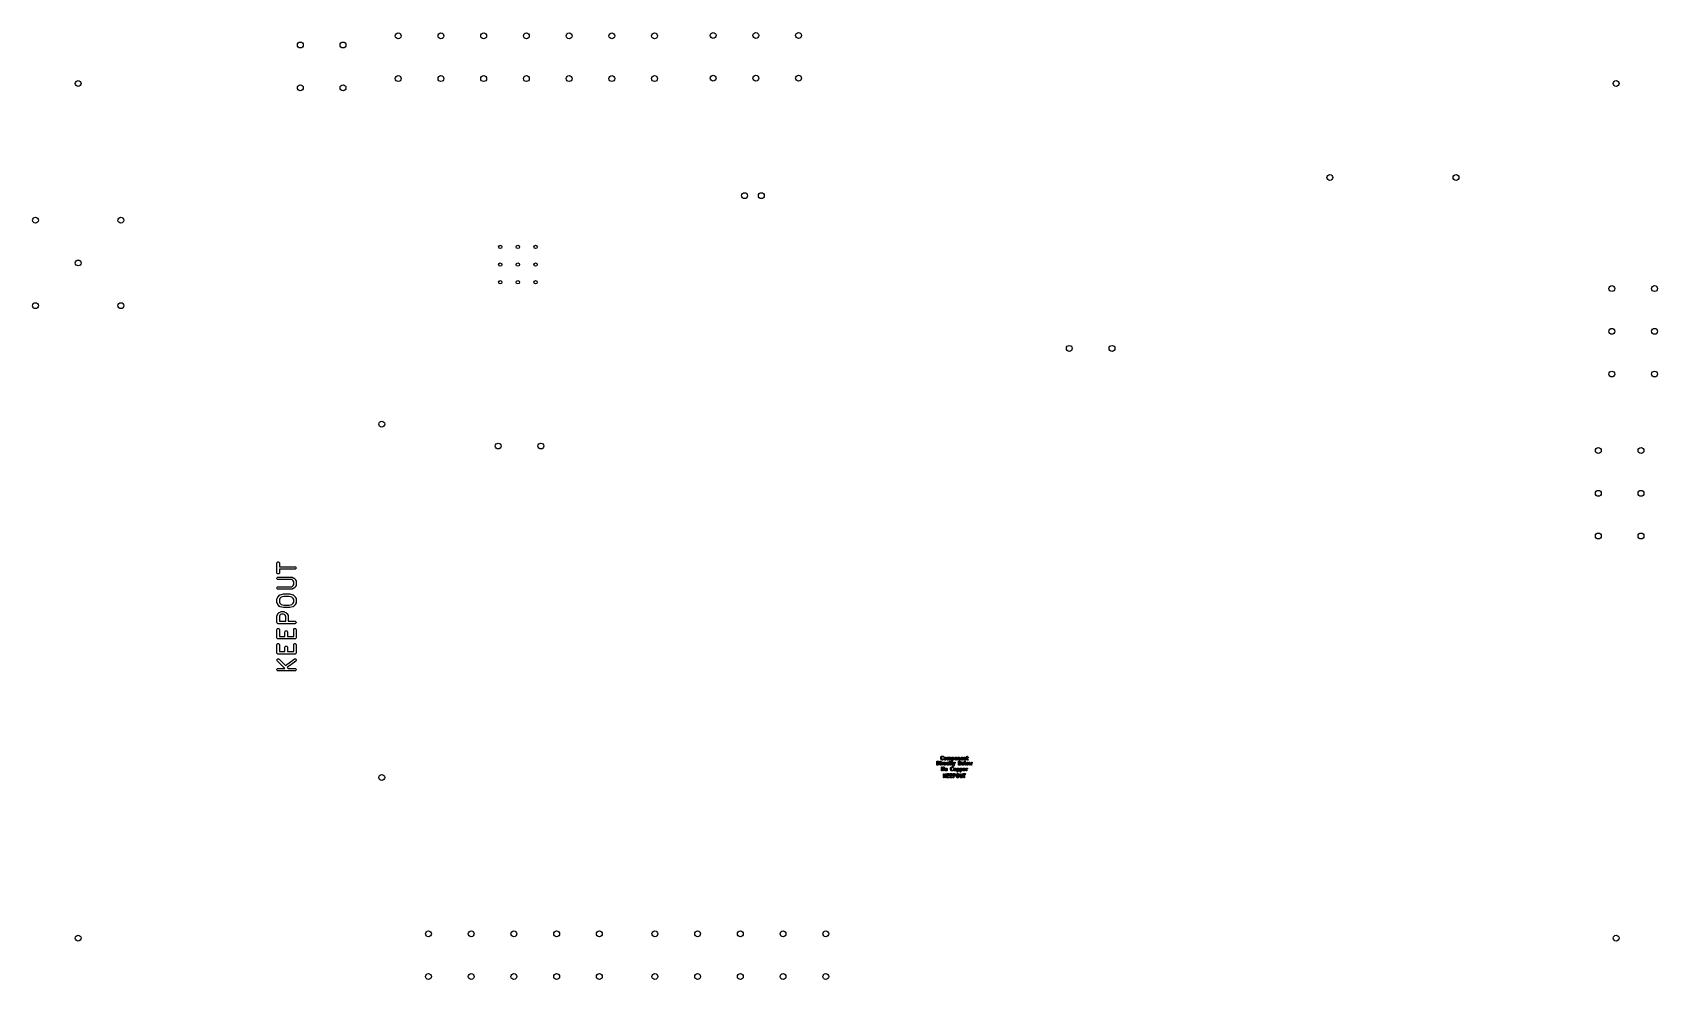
# Model space of a CAD drawing. Header units: inches. Extents: x -2.1 to 1.71, y 0.53 to 2.74.
import ezdxf

# ---------------------------------------------------------------- set-up
doc = ezdxf.new("R2010")
doc.units = ezdxf.units.IN
doc.header["$MEASUREMENT"] = 0
doc.layers.add('BLACK', color=250, linetype='CONTINUOUS')

msp = doc.modelspace()

# ---------------------------------------------------------------- linework, layer by layer
at = {"layer": 'BLACK', "linetype": 'CONTINUOUS'}
for p, q in [((-1.5248, 1.5031), (-1.5244, 1.5041)), ((-1.5248, 1.5025), (-1.5248, 1.5031)), ((-1.5248, 1.48), (-1.5248, 1.5025)), ((-1.5244, 1.5041), (-1.5235, 1.5049)), ((-1.5235, 1.5049), (-1.5225, 1.5054)), ((-1.5225, 1.5054), (-1.5213, 1.5054)), ((-1.5213, 1.5054), (-1.5203, 1.5049)), ((-1.5203, 1.5049), (-1.5194, 1.5041)), ((-1.5194, 1.5041), (-1.519, 1.5031)), ((-1.519, 1.5031), (-1.5189, 1.5025)), ((-1.5189, 1.5025), (-1.5189, 1.4942)), ((-1.5189, 1.4942), (-1.4825, 1.4942)), ((-1.4825, 1.4883), (-1.5189, 1.4883)), ((-1.5189, 1.4883), (-1.5189, 1.48)), ((-1.4825, 1.4942), (-1.482, 1.4941)), ((-1.482, 1.4883), (-1.4825, 1.4883)), ((-1.482, 1.4941), (-1.4809, 1.4937)), ((-1.4809, 1.4888), (-1.482, 1.4883)), ((-1.4809, 1.4937), (-1.4801, 1.4929)), ((-1.4801, 1.4896), (-1.4809, 1.4888)), ((-1.4801, 1.4929), (-1.4796, 1.4918)), ((-1.4796, 1.4907), (-1.4801, 1.4896)), ((-1.4796, 1.4918), (-1.4796, 1.4907)), ((-1.5248, 1.4794), (-1.5248, 1.48)), ((-1.5244, 1.4783), (-1.5248, 1.4794)), ((-1.5248, 1.4674), (-1.5244, 1.4685)), ((-1.5248, 1.4663), (-1.5248, 1.4674)), ((-1.5244, 1.4652), (-1.5248, 1.4663)), ((-1.5248, 1.4449), (-1.5244, 1.446)), ((-1.5235, 1.4775), (-1.5244, 1.4783)), ((-1.5244, 1.4685), (-1.5235, 1.4693)), ((-1.5235, 1.4644), (-1.5244, 1.4652)), ((-1.5244, 1.446), (-1.5235, 1.4468)), ((-1.5225, 1.4771), (-1.5235, 1.4775)), ((-1.5235, 1.4693), (-1.5225, 1.4698)), ((-1.5225, 1.464), (-1.5235, 1.4644)), ((-1.5235, 1.4468), (-1.5225, 1.4473)), ((-1.5213, 1.4771), (-1.5225, 1.4771)), ((-1.5225, 1.4698), (-1.5219, 1.4698)), ((-1.5219, 1.4639), (-1.5225, 1.464)), ((-1.5225, 1.4473), (-1.5219, 1.4473)), ((-1.5219, 1.4698), (-1.49, 1.4698)), ((-1.4907, 1.4639), (-1.5219, 1.4639)), ((-1.5219, 1.4473), (-1.4907, 1.4473)), ((-1.5203, 1.4775), (-1.5213, 1.4771)), ((-1.5194, 1.4783), (-1.5203, 1.4775)), ((-1.519, 1.4794), (-1.5194, 1.4783)), ((-1.5189, 1.48), (-1.519, 1.4794)), ((-1.488, 1.4626), (-1.4907, 1.4639)), ((-1.4907, 1.4473), (-1.488, 1.4487)), ((-1.49, 1.4698), (-1.4894, 1.4698)), ((-1.4894, 1.4698), (-1.4894, 1.4697)), ((-1.4894, 1.4697), (-1.4892, 1.4697)), ((-1.4892, 1.4697), (-1.4887, 1.4695)), ((-1.4887, 1.4695), (-1.485, 1.4676)), ((-1.4868, 1.4614), (-1.488, 1.4626)), ((-1.488, 1.4487), (-1.4868, 1.4499)), ((-1.4855, 1.4587), (-1.4868, 1.4614)), ((-1.4868, 1.4499), (-1.4855, 1.4526)), ((-1.4855, 1.4526), (-1.4855, 1.4587)), ((-1.485, 1.4676), (-1.4847, 1.4675)), ((-1.4847, 1.4675), (-1.4846, 1.4674)), ((-1.4846, 1.4674), (-1.4846, 1.4674)), ((-1.4846, 1.4674), (-1.4845, 1.4673)), ((-1.4845, 1.4673), (-1.4844, 1.4673)), ((-1.4844, 1.4673), (-1.4842, 1.4671)), ((-1.4842, 1.4671), (-1.4823, 1.4652)), ((-1.4823, 1.446), (-1.4842, 1.4442)), ((-1.4823, 1.4652), (-1.4821, 1.465)), ((-1.4821, 1.4463), (-1.4823, 1.446)), ((-1.4821, 1.465), (-1.4821, 1.4649)), ((-1.4821, 1.4649), (-1.482, 1.4648)), ((-1.482, 1.4464), (-1.4821, 1.4463)), ((-1.4821, 1.4463), (-1.4821, 1.4463)), ((-1.482, 1.4648), (-1.4819, 1.4648)), ((-1.4819, 1.4465), (-1.482, 1.4464)), ((-1.4819, 1.4648), (-1.4819, 1.4647)), ((-1.4819, 1.4647), (-1.4818, 1.4644)), ((-1.4818, 1.4468), (-1.4819, 1.4465)), ((-1.4819, 1.4465), (-1.4819, 1.4465)), ((-1.4818, 1.4644), (-1.4799, 1.4607)), ((-1.4799, 1.4505), (-1.4818, 1.4468)), ((-1.4799, 1.4607), (-1.4797, 1.4601)), ((-1.4797, 1.4511), (-1.4799, 1.4505)), ((-1.4797, 1.4601), (-1.4797, 1.46)), ((-1.4797, 1.46), (-1.4796, 1.4599)), ((-1.4796, 1.4513), (-1.4797, 1.4512)), ((-1.4797, 1.4512), (-1.4797, 1.4511)), ((-1.4796, 1.4599), (-1.4796, 1.4594)), ((-1.4796, 1.4594), (-1.4796, 1.4519)), ((-1.4796, 1.4519), (-1.4796, 1.4513)), ((-1.5248, 1.4438), (-1.5248, 1.4449)), ((-1.5244, 1.4427), (-1.5248, 1.4438)), ((-1.5248, 1.4188), (-1.5247, 1.4189)), ((-1.5248, 1.4187), (-1.5248, 1.4188)), ((-1.5248, 1.4181), (-1.5248, 1.4187)), ((-1.5248, 1.4106), (-1.5248, 1.4181)), ((-1.5248, 1.41), (-1.5248, 1.4106)), ((-1.5248, 1.4099), (-1.5248, 1.41)), ((-1.5247, 1.4098), (-1.5248, 1.4099)), ((-1.5247, 1.4189), (-1.5245, 1.4194)), ((-1.5245, 1.4093), (-1.5247, 1.4098)), ((-1.5245, 1.4194), (-1.5227, 1.4232)), ((-1.5227, 1.4056), (-1.5245, 1.4093)), ((-1.5235, 1.4419), (-1.5244, 1.4427)), ((-1.5225, 1.4415), (-1.5235, 1.4419)), ((-1.5227, 1.4232), (-1.5225, 1.4234)), ((-1.5219, 1.4414), (-1.5225, 1.4415)), ((-1.5225, 1.4235), (-1.5224, 1.4236)), ((-1.5225, 1.4234), (-1.5225, 1.4235)), ((-1.5224, 1.4236), (-1.5224, 1.4237)), ((-1.5224, 1.4237), (-1.5223, 1.4237)), ((-1.5223, 1.4237), (-1.5221, 1.424)), ((-1.5221, 1.424), (-1.5184, 1.4277)), ((-1.49, 1.4414), (-1.5219, 1.4414)), ((-1.5176, 1.4201), (-1.5189, 1.4174)), ((-1.5189, 1.4174), (-1.5189, 1.4113)), ((-1.5189, 1.4113), (-1.5176, 1.4086)), ((-1.5184, 1.4277), (-1.5179, 1.4281)), ((-1.5179, 1.4281), (-1.5177, 1.4282)), ((-1.5177, 1.4282), (-1.5175, 1.4283)), ((-1.5148, 1.423), (-1.5176, 1.4201)), ((-1.5176, 1.4086), (-1.5148, 1.4058)), ((-1.5175, 1.4283), (-1.517, 1.4285)), ((-1.517, 1.4285), (-1.5095, 1.4304)), ((-1.5084, 1.4245), (-1.5148, 1.423)), ((-1.5095, 1.4304), (-1.5094, 1.4304)), ((-1.5094, 1.4304), (-1.5093, 1.4304)), ((-1.5093, 1.4304), (-1.5091, 1.4304)), ((-1.5091, 1.4304), (-1.5089, 1.4304)), ((-1.5089, 1.4304), (-1.5089, 1.4304)), ((-1.5089, 1.4304), (-1.5088, 1.4304)), ((-1.5088, 1.4304), (-1.4957, 1.4304)), ((-1.496, 1.4245), (-1.5084, 1.4245)), ((-1.4897, 1.423), (-1.496, 1.4245)), ((-1.4957, 1.4304), (-1.4955, 1.4304)), ((-1.4955, 1.4304), (-1.4955, 1.4304)), ((-1.4955, 1.4304), (-1.4953, 1.4304)), ((-1.4953, 1.4304), (-1.4951, 1.4304)), ((-1.4951, 1.4304), (-1.495, 1.4304)), ((-1.495, 1.4304), (-1.4949, 1.4304)), ((-1.4949, 1.4304), (-1.4874, 1.4285)), ((-1.4894, 1.4415), (-1.49, 1.4414)), ((-1.4868, 1.4201), (-1.4897, 1.423)), ((-1.4897, 1.4058), (-1.4868, 1.4086)), ((-1.4892, 1.4415), (-1.4894, 1.4415)), ((-1.4894, 1.4415), (-1.4894, 1.4415)), ((-1.4887, 1.4417), (-1.4892, 1.4415)), ((-1.485, 1.4436), (-1.4887, 1.4417)), ((-1.4874, 1.4285), (-1.4869, 1.4283)), ((-1.4869, 1.4283), (-1.4867, 1.4282)), ((-1.4855, 1.4174), (-1.4868, 1.4201)), ((-1.4868, 1.4086), (-1.4855, 1.4113)), ((-1.4867, 1.4282), (-1.4865, 1.4281)), ((-1.4865, 1.4281), (-1.4861, 1.4277)), ((-1.4861, 1.4277), (-1.4823, 1.424)), ((-1.4855, 1.4113), (-1.4855, 1.4174)), ((-1.4847, 1.4438), (-1.485, 1.4436)), ((-1.4846, 1.4438), (-1.4847, 1.4438)), ((-1.4845, 1.4439), (-1.4846, 1.4439)), ((-1.4846, 1.4439), (-1.4846, 1.4438)), ((-1.4844, 1.444), (-1.4845, 1.4439)), ((-1.4842, 1.4442), (-1.4844, 1.444)), ((-1.4823, 1.424), (-1.4821, 1.4237)), ((-1.4821, 1.4237), (-1.4821, 1.4237)), ((-1.4821, 1.4237), (-1.482, 1.4236)), ((-1.482, 1.4236), (-1.4819, 1.4235)), ((-1.4819, 1.4235), (-1.4819, 1.4234)), ((-1.4819, 1.4234), (-1.4818, 1.4232)), ((-1.4818, 1.4232), (-1.4799, 1.4194)), ((-1.4799, 1.4093), (-1.4818, 1.4056)), ((-1.4799, 1.4194), (-1.4797, 1.4189)), ((-1.4797, 1.4098), (-1.4799, 1.4093)), ((-1.4797, 1.4189), (-1.4797, 1.4188)), ((-1.4797, 1.4188), (-1.4796, 1.4187)), ((-1.4796, 1.41), (-1.4797, 1.4099)), ((-1.4797, 1.4099), (-1.4797, 1.4098)), ((-1.4796, 1.4187), (-1.4796, 1.4181)), ((-1.4796, 1.4181), (-1.4796, 1.4106)), ((-1.4796, 1.4106), (-1.4796, 1.41)), ((-1.5248, 1.3794), (-1.5247, 1.3795)), ((-1.5248, 1.3793), (-1.5248, 1.3794)), ((-1.5248, 1.3787), (-1.5248, 1.3793)), ((-1.5248, 1.3638), (-1.5248, 1.3787)), ((-1.5247, 1.3795), (-1.5245, 1.3801)), ((-1.5245, 1.3801), (-1.5227, 1.3838)), ((-1.5225, 1.4053), (-1.5227, 1.4056)), ((-1.5227, 1.3838), (-1.5225, 1.3841)), ((-1.5225, 1.4052), (-1.5225, 1.4053)), ((-1.5224, 1.4051), (-1.5225, 1.4052)), ((-1.5225, 1.3841), (-1.5224, 1.3842)), ((-1.5225, 1.3841), (-1.5225, 1.3841)), ((-1.5223, 1.405), (-1.5224, 1.4051)), ((-1.5224, 1.4051), (-1.5224, 1.4051)), ((-1.5224, 1.3843), (-1.5223, 1.3844)), ((-1.5224, 1.3842), (-1.5224, 1.3843)), ((-1.5221, 1.4048), (-1.5223, 1.405)), ((-1.5223, 1.3844), (-1.5221, 1.3846)), ((-1.5184, 1.401), (-1.5221, 1.4048)), ((-1.5221, 1.3846), (-1.5202, 1.3865)), ((-1.5202, 1.3865), (-1.52, 1.3866)), ((-1.52, 1.3867), (-1.5199, 1.3868)), ((-1.52, 1.3866), (-1.52, 1.3867)), ((-1.5199, 1.3868), (-1.5198, 1.3868)), ((-1.5198, 1.3868), (-1.5197, 1.3869)), ((-1.5197, 1.3869), (-1.5195, 1.387)), ((-1.5195, 1.387), (-1.5157, 1.3889)), ((-1.5176, 1.3807), (-1.5189, 1.3781)), ((-1.5189, 1.3781), (-1.5189, 1.3667)), ((-1.5179, 1.4007), (-1.5184, 1.401)), ((-1.5177, 1.4006), (-1.5179, 1.4007)), ((-1.5175, 1.4005), (-1.5177, 1.4006)), ((-1.5164, 1.3819), (-1.5176, 1.3807)), ((-1.517, 1.4003), (-1.5175, 1.4005)), ((-1.5095, 1.3984), (-1.517, 1.4003)), ((-1.5137, 1.3833), (-1.5164, 1.3819)), ((-1.5157, 1.3889), (-1.5152, 1.3891)), ((-1.5152, 1.3891), (-1.5151, 1.3891)), ((-1.5151, 1.3891), (-1.515, 1.3891)), ((-1.515, 1.3891), (-1.5144, 1.3892)), ((-1.5148, 1.4058), (-1.5084, 1.4042)), ((-1.5144, 1.3892), (-1.5088, 1.3892)), ((-1.5095, 1.3833), (-1.5137, 1.3833)), ((-1.5094, 1.3984), (-1.5095, 1.3984)), ((-1.5068, 1.3819), (-1.5095, 1.3833)), ((-1.5093, 1.3984), (-1.5094, 1.3984)), ((-1.5091, 1.3983), (-1.5093, 1.3984)), ((-1.5089, 1.3983), (-1.5091, 1.3983)), ((-1.5088, 1.3983), (-1.5089, 1.3983)), ((-1.5089, 1.3983), (-1.5089, 1.3983)), ((-1.4957, 1.3983), (-1.5088, 1.3983)), ((-1.5088, 1.3892), (-1.5082, 1.3891)), ((-1.5084, 1.4042), (-1.496, 1.4042)), ((-1.5082, 1.3891), (-1.5081, 1.3891)), ((-1.5081, 1.3891), (-1.508, 1.3891)), ((-1.508, 1.3891), (-1.5075, 1.3889)), ((-1.5075, 1.3889), (-1.5037, 1.387)), ((-1.5056, 1.3807), (-1.5068, 1.3819)), ((-1.5042, 1.3781), (-1.5056, 1.3807)), ((-1.5042, 1.3667), (-1.5042, 1.3781)), ((-1.5037, 1.387), (-1.5035, 1.3869)), ((-1.5035, 1.3869), (-1.5034, 1.3868)), ((-1.5034, 1.3868), (-1.5033, 1.3868)), ((-1.5033, 1.3868), (-1.5032, 1.3867)), ((-1.5032, 1.3867), (-1.5032, 1.3866)), ((-1.5032, 1.3866), (-1.5029, 1.3865)), ((-1.5029, 1.3865), (-1.5011, 1.3846)), ((-1.5011, 1.3846), (-1.5009, 1.3844)), ((-1.5009, 1.3844), (-1.5008, 1.3843)), ((-1.5008, 1.3843), (-1.5008, 1.3842)), ((-1.5008, 1.3842), (-1.5007, 1.3841)), ((-1.5007, 1.3841), (-1.5007, 1.3841)), ((-1.5007, 1.3841), (-1.5005, 1.3838)), ((-1.5005, 1.3838), (-1.4986, 1.3801)), ((-1.4986, 1.3801), (-1.4984, 1.3795)), ((-1.4984, 1.3795), (-1.4984, 1.3794)), ((-1.4984, 1.3794), (-1.4984, 1.3793)), ((-1.4984, 1.3793), (-1.4983, 1.3787)), ((-1.4983, 1.3787), (-1.4983, 1.3667)), ((-1.496, 1.4042), (-1.4897, 1.4058)), ((-1.4955, 1.3983), (-1.4957, 1.3983)), ((-1.4953, 1.3983), (-1.4955, 1.3983)), ((-1.4955, 1.3983), (-1.4955, 1.3983)), ((-1.4951, 1.3984), (-1.4953, 1.3983)), ((-1.495, 1.3984), (-1.4951, 1.3984)), ((-1.4949, 1.3984), (-1.495, 1.3984)), ((-1.4874, 1.4003), (-1.4949, 1.3984)), ((-1.4869, 1.4005), (-1.4874, 1.4003)), ((-1.4867, 1.4006), (-1.4869, 1.4005)), ((-1.4865, 1.4007), (-1.4867, 1.4006)), ((-1.4861, 1.401), (-1.4865, 1.4007)), ((-1.4823, 1.4048), (-1.4861, 1.401)), ((-1.4821, 1.405), (-1.4823, 1.4048)), ((-1.482, 1.4051), (-1.4821, 1.4051)), ((-1.4821, 1.4051), (-1.4821, 1.405)), ((-1.4819, 1.4052), (-1.482, 1.4051)), ((-1.4818, 1.4056), (-1.4819, 1.4053)), ((-1.4819, 1.4053), (-1.4819, 1.4052)), ((-1.5248, 1.3632), (-1.5248, 1.3638)), ((-1.5244, 1.3621), (-1.5248, 1.3632)), ((-1.5248, 1.3475), (-1.5244, 1.3485)), ((-1.5248, 1.3469), (-1.5248, 1.3475)), ((-1.5248, 1.3281), (-1.5248, 1.3469)), ((-1.5235, 1.3613), (-1.5244, 1.3621)), ((-1.5244, 1.3485), (-1.5235, 1.3493)), ((-1.5225, 1.3609), (-1.5235, 1.3613)), ((-1.5235, 1.3493), (-1.5225, 1.3498)), ((-1.5219, 1.3608), (-1.5225, 1.3609)), ((-1.5225, 1.3498), (-1.5213, 1.3498)), ((-1.4825, 1.3608), (-1.5219, 1.3608)), ((-1.5213, 1.3498), (-1.5203, 1.3493)), ((-1.5203, 1.3493), (-1.5194, 1.3485)), ((-1.5194, 1.3485), (-1.519, 1.3475)), ((-1.519, 1.3475), (-1.5189, 1.3469)), ((-1.5189, 1.3667), (-1.5042, 1.3667)), ((-1.5189, 1.3469), (-1.5189, 1.3311)), ((-1.5061, 1.3413), (-1.506, 1.3418)), ((-1.5061, 1.3311), (-1.5061, 1.3413)), ((-1.506, 1.3418), (-1.5056, 1.3429)), ((-1.5056, 1.3429), (-1.5048, 1.3437)), ((-1.5048, 1.3437), (-1.5037, 1.3442)), ((-1.5037, 1.3442), (-1.5026, 1.3442)), ((-1.5026, 1.3442), (-1.5015, 1.3437)), ((-1.5015, 1.3437), (-1.5007, 1.3429)), ((-1.5007, 1.3429), (-1.5003, 1.3418)), ((-1.5003, 1.3418), (-1.5002, 1.3413)), ((-1.5002, 1.3413), (-1.5002, 1.3311)), ((-1.4983, 1.3667), (-1.4825, 1.3667)), ((-1.4855, 1.3469), (-1.4854, 1.3475)), ((-1.4855, 1.3311), (-1.4855, 1.3469)), ((-1.4854, 1.3475), (-1.485, 1.3485)), ((-1.485, 1.3485), (-1.4842, 1.3493)), ((-1.4842, 1.3493), (-1.4831, 1.3498)), ((-1.4831, 1.3498), (-1.482, 1.3498)), ((-1.4825, 1.3667), (-1.482, 1.3666)), ((-1.482, 1.3609), (-1.4825, 1.3608)), ((-1.482, 1.3666), (-1.4809, 1.3662)), ((-1.4809, 1.3613), (-1.482, 1.3609)), ((-1.482, 1.3498), (-1.4809, 1.3493)), ((-1.4809, 1.3662), (-1.4801, 1.3654)), ((-1.4801, 1.3621), (-1.4809, 1.3613)), ((-1.4809, 1.3493), (-1.4801, 1.3485)), ((-1.4801, 1.3654), (-1.4796, 1.3643)), ((-1.4796, 1.3632), (-1.4801, 1.3621)), ((-1.4801, 1.3485), (-1.4796, 1.3475)), ((-1.4796, 1.3643), (-1.4796, 1.3632)), ((-1.4796, 1.3475), (-1.4796, 1.3469)), ((-1.4796, 1.3469), (-1.4796, 1.3281)), ((-1.5248, 1.3276), (-1.5248, 1.3281)), ((-1.5244, 1.3265), (-1.5248, 1.3276)), ((-1.5248, 1.3118), (-1.5244, 1.3129)), ((-1.5248, 1.3113), (-1.5248, 1.3118)), ((-1.5248, 1.2925), (-1.5248, 1.3113)), ((-1.5235, 1.3257), (-1.5244, 1.3265)), ((-1.5244, 1.3129), (-1.5235, 1.3137)), ((-1.5225, 1.3252), (-1.5235, 1.3257)), ((-1.5235, 1.3137), (-1.5225, 1.3142)), ((-1.5219, 1.3252), (-1.5225, 1.3252)), ((-1.5225, 1.3142), (-1.5213, 1.3142)), ((-1.4825, 1.3252), (-1.5219, 1.3252)), ((-1.5213, 1.3142), (-1.5203, 1.3137)), ((-1.5203, 1.3137), (-1.5194, 1.3129)), ((-1.5194, 1.3129), (-1.519, 1.3118)), ((-1.519, 1.3118), (-1.5189, 1.3113)), ((-1.5189, 1.3311), (-1.5061, 1.3311)), ((-1.5189, 1.3113), (-1.5189, 1.2955)), ((-1.5189, 1.2955), (-1.5061, 1.2955)), ((-1.5061, 1.3056), (-1.506, 1.3062)), ((-1.5061, 1.2955), (-1.5061, 1.3056)), ((-1.506, 1.3062), (-1.5056, 1.3073)), ((-1.5056, 1.3073), (-1.5048, 1.3081)), ((-1.5048, 1.3081), (-1.5037, 1.3085)), ((-1.5037, 1.3085), (-1.5026, 1.3085)), ((-1.5026, 1.3085), (-1.5015, 1.3081)), ((-1.5015, 1.3081), (-1.5007, 1.3073)), ((-1.5007, 1.3073), (-1.5003, 1.3062)), ((-1.5003, 1.3062), (-1.5002, 1.3056)), ((-1.5002, 1.3311), (-1.4855, 1.3311)), ((-1.5002, 1.3056), (-1.5002, 1.2955)), ((-1.5002, 1.2955), (-1.4855, 1.2955)), ((-1.4855, 1.3113), (-1.4854, 1.3118)), ((-1.4855, 1.2955), (-1.4855, 1.3113)), ((-1.4854, 1.3118), (-1.485, 1.3129)), ((-1.485, 1.3129), (-1.4842, 1.3137)), ((-1.4842, 1.3137), (-1.4831, 1.3142)), ((-1.4831, 1.3142), (-1.482, 1.3142)), ((-1.482, 1.3252), (-1.4825, 1.3252)), ((-1.4809, 1.3257), (-1.482, 1.3252)), ((-1.482, 1.3142), (-1.4809, 1.3137)), ((-1.4801, 1.3265), (-1.4809, 1.3257)), ((-1.4809, 1.3137), (-1.4801, 1.3129)), ((-1.4796, 1.3276), (-1.4801, 1.3265)), ((-1.4801, 1.3129), (-1.4796, 1.3118)), ((-1.4796, 1.3281), (-1.4796, 1.3276)), ((-1.4796, 1.3118), (-1.4796, 1.3113)), ((-1.4796, 1.3113), (-1.4796, 1.2925)), ((-1.5248, 1.2919), (-1.5248, 1.2925)), ((-1.5244, 1.2909), (-1.5248, 1.2919)), ((-1.5248, 1.2762), (-1.5244, 1.2773)), ((-1.5248, 1.2751), (-1.5248, 1.2762)), ((-1.5244, 1.274), (-1.5248, 1.2751)), ((-1.5235, 1.2901), (-1.5244, 1.2909)), ((-1.5244, 1.2773), (-1.5235, 1.2781)), ((-1.524, 1.2735), (-1.5244, 1.274)), ((-1.5244, 1.2548), (-1.5235, 1.2556)), ((-1.5065, 1.2561), (-1.524, 1.2735)), ((-1.5225, 1.2896), (-1.5235, 1.2901)), ((-1.5235, 1.2781), (-1.5225, 1.2785)), ((-1.5235, 1.2556), (-1.5225, 1.256)), ((-1.5219, 1.2896), (-1.5225, 1.2896)), ((-1.5225, 1.2785), (-1.5213, 1.2785)), ((-1.5225, 1.256), (-1.5219, 1.2561)), ((-1.4825, 1.2896), (-1.5219, 1.2896)), ((-1.5219, 1.2561), (-1.5065, 1.2561)), ((-1.5213, 1.2785), (-1.5203, 1.2781)), ((-1.5203, 1.2781), (-1.5198, 1.2777)), ((-1.5198, 1.2777), (-1.5047, 1.2627)), ((-1.5047, 1.2627), (-1.4843, 1.278)), ((-1.4808, 1.2733), (-1.5005, 1.2584)), ((-1.5005, 1.2584), (-1.4982, 1.2561)), ((-1.4982, 1.2561), (-1.4825, 1.2561)), ((-1.4843, 1.278), (-1.4838, 1.2783)), ((-1.4838, 1.2783), (-1.4827, 1.2786)), ((-1.4827, 1.2786), (-1.4815, 1.2784)), ((-1.482, 1.2896), (-1.4825, 1.2896)), ((-1.4825, 1.2561), (-1.482, 1.256)), ((-1.4809, 1.2901), (-1.482, 1.2896)), ((-1.482, 1.256), (-1.4809, 1.2556)), ((-1.4815, 1.2784), (-1.4806, 1.2778)), ((-1.4801, 1.2909), (-1.4809, 1.2901)), ((-1.4809, 1.2556), (-1.4801, 1.2548)), ((-1.4803, 1.2737), (-1.4808, 1.2733)), ((-1.4806, 1.2778), (-1.4799, 1.2769)), ((-1.4797, 1.2747), (-1.4803, 1.2737)), ((-1.4796, 1.2919), (-1.4801, 1.2909)), ((-1.4799, 1.2769), (-1.4796, 1.2758)), ((-1.4796, 1.2758), (-1.4797, 1.2747)), ((-1.4796, 1.2925), (-1.4796, 1.2919)), ((-1.5248, 1.2537), (-1.5244, 1.2548)), ((-1.5248, 1.2526), (-1.5248, 1.2537)), ((-1.5244, 1.2515), (-1.5248, 1.2526)), ((-1.5235, 1.2507), (-1.5244, 1.2515)), ((-1.5225, 1.2502), (-1.5235, 1.2507)), ((-1.5219, 1.2502), (-1.5225, 1.2502)), ((-1.4825, 1.2502), (-1.5219, 1.2502)), ((-1.482, 1.2502), (-1.4825, 1.2502)), ((-1.4809, 1.2507), (-1.482, 1.2502)), ((-1.4801, 1.2515), (-1.4809, 1.2507)), ((-1.4801, 1.2548), (-1.4796, 1.2537)), ((-1.4796, 1.2526), (-1.4801, 1.2515)), ((-1.4796, 1.2537), (-1.4796, 1.2526)), ((0.0197, 1.0388), (0.0201, 1.0393)), ((0.0197, 1.0385), (0.0197, 1.0388)), ((0.0197, 1.0307), (0.0197, 1.0385)), ((0.0197, 1.0304), (0.0197, 1.0307)), ((0.0201, 1.0299), (0.0197, 1.0304)), ((0.0201, 1.0393), (0.0204, 1.0393)), ((0.0204, 1.0299), (0.0201, 1.0299)), ((0.0204, 1.0393), (0.0223, 1.0393)), ((0.0223, 1.0299), (0.0204, 1.0299)), ((0.0222, 1.0377), (0.0212, 1.0377)), ((0.0212, 1.0377), (0.0212, 1.0314)), ((0.0212, 1.0314), (0.0222, 1.0314)), ((0.023, 1.0375), (0.0222, 1.0377)), ((0.0222, 1.0314), (0.023, 1.0317)), ((0.0223, 1.0393), (0.0224, 1.0393)), ((0.0224, 1.0299), (0.0223, 1.0299)), ((0.0224, 1.0393), (0.0226, 1.0393)), ((0.0226, 1.0299), (0.0224, 1.0299)), ((0.0226, 1.0393), (0.0237, 1.0389)), ((0.0237, 1.0303), (0.0226, 1.0299)), ((0.0236, 1.0369), (0.023, 1.0375)), ((0.023, 1.0317), (0.0236, 1.0322)), ((0.0238, 1.0364), (0.0236, 1.0369)), ((0.0236, 1.0322), (0.0238, 1.0328)), ((0.0237, 1.0389), (0.0237, 1.0389)), ((0.0237, 1.0389), (0.0238, 1.0389)), ((0.0238, 1.0303), (0.0237, 1.0303)), ((0.0237, 1.0303), (0.0237, 1.0303)), ((0.0238, 1.0389), (0.0239, 1.0388)), ((0.0242, 1.0351), (0.0238, 1.0364)), ((0.0238, 1.0328), (0.0242, 1.0341)), ((0.0239, 1.0304), (0.0238, 1.0303)), ((0.0239, 1.0388), (0.024, 1.0387)), ((0.024, 1.0304), (0.0239, 1.0304)), ((0.024, 1.0387), (0.024, 1.0387)), ((0.024, 1.0387), (0.024, 1.0387)), ((0.024, 1.0387), (0.0248, 1.038)), ((0.0248, 1.0312), (0.024, 1.0305)), ((0.024, 1.0305), (0.024, 1.0304)), ((0.024, 1.0304), (0.024, 1.0304)), ((0.0242, 1.0341), (0.0242, 1.0351)), ((0.0248, 1.038), (0.0248, 1.0379)), ((0.0248, 1.0379), (0.0249, 1.0378)), ((0.0249, 1.0314), (0.0248, 1.0313)), ((0.0248, 1.0313), (0.0248, 1.0312)), ((0.0249, 1.0378), (0.0253, 1.037)), ((0.0253, 1.0322), (0.0249, 1.0314)), ((0.0253, 1.037), (0.0253, 1.0369)), ((0.0253, 1.0369), (0.0253, 1.0368)), ((0.0253, 1.0368), (0.0257, 1.0353)), ((0.0257, 1.0338), (0.0253, 1.0323)), ((0.0253, 1.0323), (0.0253, 1.0323)), ((0.0253, 1.0323), (0.0253, 1.0322)), ((0.0257, 1.0353), (0.0257, 1.0352)), ((0.0257, 1.0352), (0.0257, 1.0352)), ((0.0257, 1.0352), (0.0257, 1.034)), ((0.0257, 1.034), (0.0257, 1.0339)), ((0.0257, 1.0339), (0.0257, 1.0338)), ((0.0272, 1.0385), (0.0274, 1.0387)), ((0.0272, 1.0378), (0.0272, 1.0385)), ((0.0272, 1.0385), (0.0272, 1.0385)), ((0.0274, 1.0376), (0.0272, 1.0378)), ((0.0274, 1.0387), (0.0278, 1.0391)), ((0.0278, 1.0372), (0.0274, 1.0376)), ((0.0275, 1.0359), (0.0276, 1.0362)), ((0.0275, 1.0307), (0.0275, 1.0359)), ((0.0276, 1.0304), (0.0275, 1.0307)), ((0.0276, 1.0362), (0.028, 1.0366)), ((0.028, 1.0299), (0.0276, 1.0304)), ((0.0278, 1.0391), (0.028, 1.0393)), ((0.028, 1.037), (0.0278, 1.0372)), ((0.028, 1.0393), (0.028, 1.0393)), ((0.028, 1.0393), (0.0286, 1.0393)), ((0.0286, 1.037), (0.028, 1.037)), ((0.028, 1.037), (0.028, 1.037)), ((0.028, 1.0366), (0.0286, 1.0366)), ((0.0286, 1.0299), (0.028, 1.0299)), ((0.0286, 1.0393), (0.0289, 1.0391)), ((0.0289, 1.0372), (0.0286, 1.037)), ((0.0286, 1.0366), (0.0291, 1.0362)), ((0.0291, 1.0304), (0.0286, 1.0299)), ((0.0289, 1.0391), (0.0293, 1.0387)), ((0.0293, 1.0376), (0.0289, 1.0372)), ((0.029, 1.047), (0.0291, 1.0471)), ((0.029, 1.0458), (0.029, 1.047)), ((0.0291, 1.0457), (0.029, 1.0458)), ((0.0291, 1.0472), (0.0294, 1.0487)), ((0.0291, 1.0471), (0.0291, 1.0472)), ((0.0291, 1.0456), (0.0291, 1.0457)), ((0.0294, 1.0441), (0.0291, 1.0456)), ((0.0291, 1.0362), (0.0291, 1.0359)), ((0.0291, 1.0359), (0.0291, 1.0307)), ((0.0291, 1.0307), (0.0291, 1.0304)), ((0.0293, 1.0387), (0.0294, 1.0385)), ((0.0294, 1.0378), (0.0293, 1.0376)), ((0.0294, 1.0487), (0.0295, 1.0487)), ((0.0295, 1.0441), (0.0294, 1.0441)), ((0.0294, 1.0385), (0.0294, 1.0385)), ((0.0294, 1.0385), (0.0294, 1.0385)), ((0.0294, 1.0385), (0.0294, 1.0378)), ((0.0294, 1.0378), (0.0294, 1.0378)), ((0.0295, 1.0488), (0.0299, 1.0496)), ((0.0295, 1.0487), (0.0295, 1.0488)), ((0.0295, 1.044), (0.0295, 1.0441)), ((0.0299, 1.0432), (0.0295, 1.044)), ((0.0299, 1.0497), (0.03, 1.0498)), ((0.0299, 1.0496), (0.0299, 1.0497)), ((0.0299, 1.0431), (0.0299, 1.0432)), ((0.03, 1.043), (0.0299, 1.0431)), ((0.03, 1.0498), (0.0308, 1.0505)), ((0.0308, 1.0423), (0.03, 1.043)), ((0.0309, 1.0482), (0.0306, 1.0469)), ((0.0306, 1.0469), (0.0306, 1.0459)), ((0.0306, 1.0459), (0.0309, 1.0446)), ((0.0308, 1.0505), (0.0308, 1.0506)), ((0.0308, 1.0506), (0.0309, 1.0506)), ((0.0308, 1.0505), (0.0308, 1.0505)), ((0.0308, 1.0422), (0.0308, 1.0423)), ((0.0308, 1.0423), (0.0308, 1.0423)), ((0.0309, 1.0422), (0.0308, 1.0422)), ((0.0309, 1.0506), (0.031, 1.0507)), ((0.0312, 1.0487), (0.0309, 1.0482)), ((0.0309, 1.0446), (0.0312, 1.0441)), ((0.031, 1.0421), (0.0309, 1.0422)), ((0.031, 1.0507), (0.031, 1.0507)), ((0.031, 1.0507), (0.0311, 1.0507)), ((0.0311, 1.0421), (0.031, 1.0421)), ((0.031, 1.0421), (0.031, 1.0421)), ((0.0311, 1.0507), (0.0322, 1.0511)), ((0.0322, 1.0417), (0.0311, 1.0421)), ((0.0317, 1.0493), (0.0312, 1.0487)), ((0.0312, 1.0441), (0.0317, 1.0435)), ((0.0313, 1.0362), (0.0318, 1.0366)), ((0.0313, 1.0359), (0.0313, 1.0362)), ((0.0313, 1.0307), (0.0313, 1.0359)), ((0.0313, 1.0304), (0.0313, 1.0307)), ((0.0318, 1.0299), (0.0313, 1.0304)), ((0.0326, 1.0495), (0.0317, 1.0493)), ((0.0317, 1.0435), (0.0326, 1.0433)), ((0.0318, 1.0366), (0.0324, 1.0366)), ((0.0324, 1.0299), (0.0318, 1.0299)), ((0.0322, 1.0511), (0.0323, 1.0511)), ((0.0323, 1.0417), (0.0322, 1.0417)), ((0.0323, 1.0511), (0.0324, 1.0511)), ((0.0324, 1.0417), (0.0323, 1.0417)), ((0.0324, 1.0511), (0.0332, 1.0511)), ((0.0332, 1.0417), (0.0324, 1.0417)), ((0.0324, 1.0366), (0.0327, 1.0363)), ((0.0328, 1.0304), (0.0324, 1.0299)), ((0.0331, 1.0495), (0.0326, 1.0495)), ((0.0326, 1.0433), (0.0331, 1.0433)), ((0.0327, 1.0363), (0.0332, 1.0366)), ((0.0329, 1.0307), (0.0328, 1.0304)), ((0.0331, 1.0347), (0.0329, 1.0342)), ((0.0329, 1.0342), (0.0329, 1.0307)), ((0.0339, 1.0493), (0.0331, 1.0495)), ((0.0331, 1.0433), (0.0339, 1.0435)), ((0.0333, 1.0349), (0.0331, 1.0347)), ((0.0332, 1.0511), (0.0333, 1.0511)), ((0.0333, 1.0417), (0.0332, 1.0417)), ((0.0332, 1.0366), (0.0333, 1.0366)), ((0.0333, 1.0511), (0.0334, 1.0511)), ((0.0334, 1.0417), (0.0333, 1.0417)), ((0.0333, 1.0366), (0.0334, 1.0367)), ((0.0333, 1.0366), (0.0333, 1.0366)), ((0.0338, 1.0351), (0.0333, 1.0349)), ((0.0334, 1.0511), (0.0346, 1.0507)), ((0.0346, 1.0421), (0.0334, 1.0417)), ((0.0334, 1.0367), (0.0335, 1.0367)), ((0.0335, 1.0367), (0.0335, 1.0367)), ((0.0335, 1.0367), (0.0336, 1.0367)), ((0.0336, 1.0367), (0.0343, 1.0367)), ((0.0343, 1.0351), (0.0338, 1.0351)), ((0.0341, 1.049), (0.0339, 1.0493)), ((0.0339, 1.0435), (0.0341, 1.0438)), ((0.0344, 1.0489), (0.0341, 1.049)), ((0.0341, 1.0438), (0.0344, 1.0439)), ((0.0343, 1.0367), (0.0346, 1.0366)), ((0.0346, 1.0352), (0.0343, 1.0351)), ((0.035, 1.0489), (0.0344, 1.0489)), ((0.0344, 1.0439), (0.035, 1.0439)), ((0.0346, 1.0507), (0.0346, 1.0507)), ((0.0346, 1.0507), (0.0346, 1.0507)), ((0.0346, 1.0507), (0.0347, 1.0506)), ((0.0347, 1.0422), (0.0346, 1.0421)), ((0.0346, 1.0421), (0.0346, 1.0421)), ((0.0346, 1.0421), (0.0346, 1.0421)), ((0.0346, 1.0366), (0.0351, 1.0362)), ((0.0351, 1.0356), (0.0346, 1.0352)), ((0.0347, 1.0506), (0.0348, 1.0506)), ((0.0348, 1.0422), (0.0347, 1.0422)), ((0.0348, 1.0506), (0.0348, 1.0505)), ((0.0348, 1.0505), (0.0349, 1.0505)), ((0.0349, 1.0423), (0.0348, 1.0423)), ((0.0348, 1.0423), (0.0348, 1.0422)), ((0.0349, 1.0505), (0.0353, 1.0501)), ((0.0353, 1.0427), (0.0349, 1.0423)), ((0.0354, 1.0493), (0.035, 1.0489)), ((0.035, 1.0439), (0.0354, 1.0435)), ((0.0351, 1.0362), (0.0351, 1.0356)), ((0.0353, 1.0501), (0.0354, 1.0499)), ((0.0354, 1.0429), (0.0353, 1.0427)), ((0.0354, 1.0499), (0.0354, 1.0493)), ((0.0354, 1.0435), (0.0354, 1.0429)), ((0.0358, 1.035), (0.0358, 1.0351)), ((0.0358, 1.0351), (0.0359, 1.0351)), ((0.0358, 1.0348), (0.0358, 1.035)), ((0.0358, 1.0318), (0.0358, 1.0348)), ((0.0358, 1.0348), (0.0358, 1.0348)), ((0.0358, 1.0348), (0.0358, 1.0348)), ((0.0358, 1.0317), (0.0358, 1.0318)), ((0.0358, 1.0316), (0.0358, 1.0317)), ((0.0358, 1.0317), (0.0358, 1.0317)), ((0.0358, 1.0315), (0.0358, 1.0316)), ((0.0359, 1.0315), (0.0358, 1.0315)), ((0.0359, 1.0351), (0.0362, 1.0359)), ((0.0359, 1.0351), (0.0359, 1.0351)), ((0.0359, 1.0314), (0.0359, 1.0315)), ((0.0362, 1.0307), (0.0359, 1.0314)), ((0.0362, 1.0359), (0.0363, 1.036)), ((0.0363, 1.0306), (0.0362, 1.0307)), ((0.0363, 1.036), (0.0364, 1.036)), ((0.0364, 1.0305), (0.0363, 1.0306)), ((0.0364, 1.036), (0.0364, 1.0361)), ((0.0364, 1.0361), (0.0364, 1.0361)), ((0.0364, 1.0361), (0.0365, 1.0361)), ((0.0364, 1.0304), (0.0364, 1.0305)), ((0.0364, 1.0305), (0.0364, 1.0305)), ((0.0365, 1.0304), (0.0364, 1.0304)), ((0.0365, 1.0361), (0.0366, 1.0362)), ((0.0366, 1.0303), (0.0365, 1.0304)), ((0.0366, 1.0362), (0.0373, 1.0366)), ((0.0373, 1.0299), (0.0366, 1.0303)), ((0.0369, 1.0464), (0.037, 1.0465)), ((0.0369, 1.0463), (0.0369, 1.0464)), ((0.0369, 1.0462), (0.0369, 1.0463)), ((0.0369, 1.0463), (0.0369, 1.0463)), ((0.0369, 1.044), (0.0369, 1.0462)), ((0.0369, 1.0439), (0.0369, 1.044)), ((0.0369, 1.0438), (0.0369, 1.0439)), ((0.0369, 1.0439), (0.0369, 1.0439)), ((0.037, 1.0437), (0.0369, 1.0438)), ((0.037, 1.0466), (0.0374, 1.0473)), ((0.037, 1.0465), (0.037, 1.0466)), ((0.037, 1.0465), (0.037, 1.0465)), ((0.037, 1.0436), (0.037, 1.0437)), ((0.0374, 1.0429), (0.037, 1.0436)), ((0.037, 1.0436), (0.037, 1.0436)), ((0.0373, 1.0366), (0.0374, 1.0366)), ((0.0374, 1.0299), (0.0373, 1.0299)), ((0.0374, 1.0474), (0.0375, 1.0475)), ((0.0374, 1.0473), (0.0374, 1.0474)), ((0.0374, 1.0428), (0.0374, 1.0429)), ((0.0375, 1.0427), (0.0374, 1.0428)), ((0.0374, 1.0366), (0.0375, 1.0367)), ((0.0374, 1.0366), (0.0374, 1.0366)), ((0.0375, 1.0349), (0.0374, 1.0346)), ((0.0374, 1.0342), (0.0395, 1.0347)), ((0.0374, 1.0346), (0.0374, 1.0342)), ((0.0405, 1.0333), (0.0374, 1.0326)), ((0.0374, 1.0326), (0.0374, 1.032)), ((0.0374, 1.032), (0.0375, 1.0316)), ((0.0375, 1.0299), (0.0374, 1.0299)), ((0.0374, 1.0299), (0.0374, 1.0299)), ((0.0375, 1.0475), (0.0379, 1.0479)), ((0.0379, 1.0423), (0.0375, 1.0427)), ((0.0375, 1.0367), (0.0376, 1.0367)), ((0.0379, 1.0351), (0.0375, 1.0349)), ((0.0375, 1.0316), (0.0379, 1.0314)), ((0.0376, 1.0299), (0.0375, 1.0299)), ((0.0376, 1.0367), (0.0377, 1.0367)), ((0.0377, 1.0299), (0.0376, 1.0299)), ((0.0377, 1.0367), (0.0377, 1.0367)), ((0.0377, 1.0367), (0.0392, 1.0367)), ((0.0392, 1.0299), (0.0377, 1.0299)), ((0.0377, 1.0299), (0.0377, 1.0299)), ((0.0379, 1.0479), (0.038, 1.048)), ((0.038, 1.0422), (0.0379, 1.0423)), ((0.039, 1.0351), (0.0379, 1.0351)), ((0.0379, 1.0314), (0.039, 1.0314)), ((0.038, 1.048), (0.0381, 1.048)), ((0.0381, 1.0421), (0.038, 1.0422)), ((0.0381, 1.048), (0.0388, 1.0484)), ((0.0388, 1.0418), (0.0381, 1.0421)), ((0.0387, 1.0465), (0.0385, 1.046)), ((0.0385, 1.046), (0.0385, 1.0441)), ((0.0385, 1.0441), (0.0387, 1.0437)), ((0.0389, 1.0467), (0.0387, 1.0465)), ((0.0387, 1.0437), (0.0389, 1.0435)), ((0.0388, 1.0484), (0.0389, 1.0484)), ((0.0389, 1.0417), (0.0388, 1.0418)), ((0.0389, 1.0484), (0.039, 1.0485)), ((0.0389, 1.0484), (0.0389, 1.0484)), ((0.0394, 1.0469), (0.0389, 1.0467)), ((0.0389, 1.0435), (0.0394, 1.0433)), ((0.039, 1.0417), (0.0389, 1.0417)), ((0.0389, 1.0417), (0.0389, 1.0417)), ((0.039, 1.0485), (0.0391, 1.0485)), ((0.0391, 1.0417), (0.039, 1.0417)), ((0.0394, 1.0349), (0.039, 1.0351)), ((0.039, 1.0314), (0.0396, 1.0317)), ((0.0391, 1.0485), (0.0392, 1.0485)), ((0.0392, 1.0417), (0.0391, 1.0417)), ((0.0392, 1.0485), (0.0392, 1.0485)), ((0.0392, 1.0485), (0.0403, 1.0485)), ((0.0403, 1.0417), (0.0392, 1.0417)), ((0.0392, 1.0417), (0.0392, 1.0417)), ((0.0392, 1.0367), (0.0393, 1.0367)), ((0.0392, 1.0367), (0.0392, 1.0367)), ((0.0393, 1.0299), (0.0392, 1.0299)), ((0.0392, 1.0299), (0.0392, 1.0299)), ((0.0393, 1.0367), (0.0394, 1.0367)), ((0.0394, 1.0299), (0.0393, 1.0299)), ((0.0401, 1.0469), (0.0394, 1.0469)), ((0.0394, 1.0433), (0.0401, 1.0433)), ((0.0394, 1.0367), (0.0395, 1.0366)), ((0.0395, 1.0347), (0.0394, 1.0349)), ((0.0395, 1.0299), (0.0394, 1.0299)), ((0.0395, 1.0366), (0.0395, 1.0366)), ((0.0395, 1.0366), (0.0395, 1.0366)), ((0.0395, 1.0366), (0.0403, 1.0362)), ((0.0403, 1.0303), (0.0395, 1.0299)), ((0.0395, 1.0299), (0.0395, 1.0299)), ((0.0395, 1.0299), (0.0395, 1.0299)), ((0.0396, 1.0317), (0.0399, 1.0318)), ((0.0399, 1.0318), (0.0405, 1.0316)), ((0.0406, 1.0467), (0.0401, 1.0469)), ((0.0401, 1.0433), (0.0406, 1.0435)), ((0.0403, 1.0485), (0.0404, 1.0485)), ((0.0404, 1.0417), (0.0403, 1.0417)), ((0.0403, 1.0362), (0.0404, 1.0361)), ((0.0405, 1.0305), (0.0403, 1.0303)), ((0.0404, 1.0485), (0.0404, 1.0485)), ((0.0404, 1.0485), (0.0405, 1.0485)), ((0.0405, 1.0417), (0.0404, 1.0417)), ((0.0404, 1.0417), (0.0404, 1.0417)), ((0.0404, 1.0361), (0.0405, 1.0361)), ((0.0405, 1.0485), (0.0406, 1.0484)), ((0.0406, 1.0417), (0.0405, 1.0417)), ((0.0405, 1.0361), (0.0405, 1.0361)), ((0.0405, 1.0361), (0.0405, 1.036)), ((0.0405, 1.036), (0.0406, 1.036)), ((0.0406, 1.0333), (0.0405, 1.0333)), ((0.0405, 1.0316), (0.0407, 1.0311)), ((0.0407, 1.0311), (0.0405, 1.0305)), ((0.0406, 1.0484), (0.0406, 1.0484)), ((0.0406, 1.0484), (0.0407, 1.0484)), ((0.0408, 1.0465), (0.0406, 1.0467)), ((0.0406, 1.0435), (0.0408, 1.0437)), ((0.0407, 1.0418), (0.0406, 1.0417)), ((0.0406, 1.0417), (0.0406, 1.0417)), ((0.0406, 1.036), (0.0407, 1.0359)), ((0.0407, 1.0333), (0.0406, 1.0333)), ((0.0406, 1.0333), (0.0406, 1.0333)), ((0.0407, 1.0484), (0.0414, 1.048)), ((0.0414, 1.0421), (0.0407, 1.0418)), ((0.0407, 1.0359), (0.041, 1.0351)), ((0.0408, 1.0334), (0.0407, 1.0333)), ((0.041, 1.046), (0.0408, 1.0465)), ((0.0408, 1.0437), (0.041, 1.0441)), ((0.0409, 1.0336), (0.0408, 1.0334)), ((0.041, 1.0337), (0.0409, 1.0336)), ((0.041, 1.0441), (0.041, 1.046)), ((0.041, 1.0351), (0.041, 1.0351)), ((0.041, 1.0351), (0.041, 1.0351)), ((0.041, 1.0351), (0.0411, 1.035)), ((0.0411, 1.0338), (0.041, 1.0337)), ((0.0411, 1.035), (0.0411, 1.0348)), ((0.0411, 1.0348), (0.0411, 1.0348)), ((0.0411, 1.0348), (0.0411, 1.0348)), ((0.0411, 1.0348), (0.0411, 1.034)), ((0.0411, 1.034), (0.0411, 1.0339)), ((0.0411, 1.0339), (0.0411, 1.0339)), ((0.0411, 1.0339), (0.0411, 1.0338)), ((0.0414, 1.048), (0.0415, 1.048)), ((0.0415, 1.0422), (0.0414, 1.0421)), ((0.0415, 1.048), (0.0416, 1.0479)), ((0.0416, 1.0423), (0.0415, 1.0422)), ((0.0416, 1.0479), (0.042, 1.0475)), ((0.042, 1.0427), (0.0416, 1.0423)), ((0.042, 1.0475), (0.0421, 1.0474)), ((0.0421, 1.0428), (0.042, 1.0427)), ((0.0421, 1.0474), (0.0422, 1.0473)), ((0.0422, 1.0429), (0.0421, 1.0428)), ((0.0422, 1.0473), (0.0425, 1.0466)), ((0.0425, 1.0436), (0.0422, 1.0429)), ((0.0425, 1.0466), (0.0425, 1.0465)), ((0.0425, 1.0465), (0.0425, 1.0465)), ((0.0425, 1.0465), (0.0426, 1.0464)), ((0.0426, 1.0438), (0.0425, 1.0437)), ((0.0425, 1.0437), (0.0425, 1.0436)), ((0.0425, 1.0436), (0.0425, 1.0436)), ((0.0425, 1.0345), (0.0426, 1.0346)), ((0.0425, 1.0344), (0.0425, 1.0345)), ((0.0425, 1.0322), (0.0425, 1.0344)), ((0.0425, 1.0344), (0.0425, 1.0344)), ((0.0425, 1.0321), (0.0425, 1.0322)), ((0.0426, 1.032), (0.0425, 1.0321)), ((0.0425, 1.0321), (0.0425, 1.0321)), ((0.0426, 1.0464), (0.0426, 1.0463)), ((0.0426, 1.0463), (0.0426, 1.0463)), ((0.0426, 1.0463), (0.0426, 1.0462)), ((0.0426, 1.0462), (0.0426, 1.044)), ((0.0426, 1.044), (0.0426, 1.0439)), ((0.0426, 1.0439), (0.0426, 1.0439)), ((0.0426, 1.0439), (0.0426, 1.0438)), ((0.0426, 1.0348), (0.043, 1.0355)), ((0.0426, 1.0347), (0.0426, 1.0348)), ((0.0426, 1.0346), (0.0426, 1.0347)), ((0.0426, 1.0347), (0.0426, 1.0347)), ((0.0426, 1.0319), (0.0426, 1.032)), ((0.0426, 1.0318), (0.0426, 1.0319)), ((0.043, 1.031), (0.0426, 1.0318)), ((0.0426, 1.0318), (0.0426, 1.0318)), ((0.043, 1.0355), (0.0431, 1.0356)), ((0.0431, 1.0309), (0.043, 1.031)), ((0.0431, 1.0357), (0.0435, 1.0361)), ((0.0431, 1.0356), (0.0431, 1.0357)), ((0.0431, 1.0308), (0.0431, 1.0309)), ((0.0435, 1.0305), (0.0431, 1.0308)), ((0.0435, 1.0361), (0.0436, 1.0362)), ((0.0436, 1.0304), (0.0435, 1.0305)), ((0.0436, 1.0362), (0.0437, 1.0362)), ((0.0437, 1.0303), (0.0436, 1.0304)), ((0.0437, 1.0362), (0.0445, 1.0366)), ((0.0445, 1.0299), (0.0437, 1.0303)), ((0.0443, 1.0347), (0.0441, 1.0342)), ((0.0441, 1.0342), (0.0441, 1.0323)), ((0.0441, 1.0323), (0.0443, 1.0319)), ((0.0445, 1.0349), (0.0443, 1.0347)), ((0.0443, 1.0319), (0.0445, 1.0317)), ((0.0444, 1.0477), (0.0445, 1.048)), ((0.0444, 1.0425), (0.0444, 1.0477)), ((0.0445, 1.0422), (0.0444, 1.0425)), ((0.0445, 1.048), (0.0449, 1.0484)), ((0.0449, 1.0417), (0.0445, 1.0422)), ((0.0445, 1.0366), (0.0446, 1.0367)), ((0.0445, 1.0366), (0.0445, 1.0366)), ((0.0445, 1.0366), (0.0445, 1.0366)), ((0.045, 1.0351), (0.0445, 1.0349)), ((0.0445, 1.0317), (0.045, 1.0314)), ((0.0446, 1.0299), (0.0445, 1.0299)), ((0.0445, 1.0299), (0.0445, 1.0299)), ((0.0445, 1.0299), (0.0445, 1.0299)), ((0.0446, 1.0367), (0.0448, 1.0367)), ((0.0448, 1.0299), (0.0446, 1.0299)), ((0.0448, 1.0367), (0.0448, 1.0367)), ((0.0448, 1.0367), (0.0448, 1.0367)), ((0.0448, 1.0367), (0.0463, 1.0367)), ((0.0463, 1.0299), (0.0448, 1.0299)), ((0.0448, 1.0299), (0.0448, 1.0299)), ((0.0448, 1.0299), (0.0448, 1.0299)), ((0.0449, 1.0484), (0.0455, 1.0484)), ((0.0455, 1.0417), (0.0449, 1.0417)), ((0.0461, 1.0351), (0.045, 1.0351)), ((0.045, 1.0314), (0.0461, 1.0314)), ((0.0455, 1.0484), (0.0457, 1.0483)), ((0.0459, 1.0422), (0.0455, 1.0417)), ((0.0457, 1.0483), (0.046, 1.0484)), ((0.046, 1.0425), (0.0459, 1.0422)), ((0.046, 1.0484), (0.0461, 1.0485)), ((0.046, 1.0484), (0.046, 1.0484)), ((0.046, 1.0484), (0.046, 1.0484)), ((0.0465, 1.0469), (0.046, 1.0467)), ((0.046, 1.0467), (0.046, 1.0466)), ((0.046, 1.0466), (0.046, 1.0425)), ((0.0461, 1.0485), (0.0463, 1.0485)), ((0.0467, 1.0348), (0.0461, 1.0351)), ((0.0461, 1.0314), (0.0467, 1.0317)), ((0.0463, 1.0485), (0.0463, 1.0485)), ((0.0463, 1.0485), (0.0463, 1.0485)), ((0.0463, 1.0485), (0.0474, 1.0485)), ((0.0463, 1.0367), (0.0464, 1.0367)), ((0.0464, 1.0299), (0.0463, 1.0299)), ((0.0464, 1.0367), (0.0464, 1.0367)), ((0.0464, 1.0367), (0.0465, 1.0367)), ((0.0465, 1.0299), (0.0464, 1.0299)), ((0.0464, 1.0299), (0.0464, 1.0299)), ((0.0473, 1.0469), (0.0465, 1.0469)), ((0.0465, 1.0367), (0.0466, 1.0366)), ((0.0466, 1.0299), (0.0465, 1.0299)), ((0.0466, 1.0366), (0.0466, 1.0366)), ((0.0466, 1.0366), (0.0467, 1.0366)), ((0.0467, 1.0299), (0.0466, 1.0299)), ((0.0466, 1.0299), (0.0466, 1.0299)), ((0.0467, 1.0366), (0.0474, 1.0362)), ((0.047, 1.0347), (0.0467, 1.0348)), ((0.0467, 1.0317), (0.047, 1.0318)), ((0.0474, 1.0303), (0.0467, 1.0299)), ((0.0476, 1.0349), (0.047, 1.0347)), ((0.047, 1.0318), (0.0476, 1.0316)), ((0.0476, 1.0468), (0.0473, 1.0469)), ((0.0474, 1.0485), (0.0475, 1.0485)), ((0.0474, 1.0362), (0.0477, 1.036)), ((0.0477, 1.0305), (0.0474, 1.0303)), ((0.0475, 1.0485), (0.0475, 1.0485)), ((0.0475, 1.0485), (0.0476, 1.0485)), ((0.0476, 1.0485), (0.0477, 1.0484)), ((0.0478, 1.0464), (0.0476, 1.0468)), ((0.0479, 1.0355), (0.0476, 1.0349)), ((0.0476, 1.0316), (0.0479, 1.0311)), ((0.0477, 1.0484), (0.0478, 1.0484)), ((0.0477, 1.036), (0.0479, 1.0355)), ((0.0479, 1.0311), (0.0477, 1.0305)), ((0.0478, 1.0484), (0.0478, 1.0484)), ((0.0478, 1.0484), (0.0485, 1.048)), ((0.0478, 1.0425), (0.0478, 1.0464)), ((0.0478, 1.0422), (0.0478, 1.0425)), ((0.0483, 1.0417), (0.0478, 1.0422)), ((0.0489, 1.0417), (0.0483, 1.0417)), ((0.0485, 1.048), (0.0486, 1.048)), ((0.0486, 1.048), (0.0493, 1.0484)), ((0.0486, 1.048), (0.0486, 1.048)), ((0.0486, 1.0362), (0.049, 1.0366)), ((0.0486, 1.0356), (0.0486, 1.0362)), ((0.049, 1.0352), (0.0486, 1.0356)), ((0.0493, 1.0422), (0.0489, 1.0417)), ((0.049, 1.0366), (0.0493, 1.0367)), ((0.0493, 1.0351), (0.049, 1.0352)), ((0.0493, 1.0484), (0.0494, 1.0484)), ((0.0494, 1.0425), (0.0493, 1.0422)), ((0.0493, 1.0367), (0.0497, 1.0367)), ((0.0497, 1.0351), (0.0493, 1.0351)), ((0.0494, 1.0484), (0.0495, 1.0485)), ((0.0494, 1.0484), (0.0494, 1.0484)), ((0.0495, 1.0468), (0.0494, 1.0464)), ((0.0494, 1.0464), (0.0494, 1.0425)), ((0.0495, 1.0485), (0.0496, 1.0485)), ((0.0499, 1.0469), (0.0495, 1.0468)), ((0.0496, 1.0485), (0.0497, 1.0485)), ((0.0497, 1.0485), (0.0497, 1.0485)), ((0.0497, 1.0485), (0.0508, 1.0485)), ((0.0497, 1.0388), (0.0501, 1.0393)), ((0.0497, 1.0385), (0.0497, 1.0388)), ((0.0497, 1.0367), (0.0497, 1.0385)), ((0.0497, 1.0318), (0.0497, 1.0351)), ((0.0497, 1.0317), (0.0497, 1.0318)), ((0.0497, 1.0316), (0.0497, 1.0317)), ((0.0497, 1.0317), (0.0497, 1.0317)), ((0.0497, 1.0315), (0.0497, 1.0316)), ((0.0497, 1.0314), (0.0497, 1.0315)), ((0.0497, 1.0315), (0.0497, 1.0315)), ((0.0501, 1.0307), (0.0497, 1.0314)), ((0.0506, 1.0469), (0.0499, 1.0469)), ((0.0501, 1.0393), (0.0507, 1.0393)), ((0.0502, 1.0306), (0.0501, 1.0307)), ((0.0502, 1.0305), (0.0502, 1.0306)), ((0.0503, 1.0305), (0.0502, 1.0305)), ((0.0503, 1.0304), (0.0503, 1.0305)), ((0.0505, 1.0303), (0.0503, 1.0304)), ((0.0503, 1.0304), (0.0503, 1.0304)), ((0.0512, 1.0299), (0.0505, 1.0303)), ((0.051, 1.0468), (0.0506, 1.0469)), ((0.0507, 1.0393), (0.0512, 1.0388)), ((0.0508, 1.0485), (0.0509, 1.0485)), ((0.0509, 1.0485), (0.0509, 1.0485)), ((0.0509, 1.0485), (0.051, 1.0485)), ((0.051, 1.0485), (0.0511, 1.0484)), ((0.0512, 1.0464), (0.051, 1.0468)), ((0.0511, 1.0484), (0.0511, 1.0484)), ((0.0511, 1.0484), (0.0512, 1.0484)), ((0.0512, 1.0484), (0.0519, 1.048)), ((0.0512, 1.0425), (0.0512, 1.0464)), ((0.0512, 1.0422), (0.0512, 1.0425)), ((0.0516, 1.0417), (0.0512, 1.0422)), ((0.0512, 1.0388), (0.0512, 1.0385)), ((0.0512, 1.0385), (0.0512, 1.0367)), ((0.0512, 1.0367), (0.0523, 1.0367)), ((0.0523, 1.0351), (0.0512, 1.0351)), ((0.0512, 1.0351), (0.0512, 1.032)), ((0.0512, 1.032), (0.0514, 1.0316)), ((0.0513, 1.0299), (0.0512, 1.0299)), ((0.0514, 1.0299), (0.0513, 1.0299)), ((0.0513, 1.0299), (0.0513, 1.0299)), ((0.0514, 1.0316), (0.0518, 1.0314)), ((0.0515, 1.0299), (0.0514, 1.0299)), ((0.0516, 1.0299), (0.0515, 1.0299)), ((0.0515, 1.0299), (0.0515, 1.0299)), ((0.0522, 1.0417), (0.0516, 1.0417)), ((0.0523, 1.0299), (0.0516, 1.0299)), ((0.0518, 1.0314), (0.0523, 1.0314)), ((0.0519, 1.048), (0.052, 1.0479)), ((0.052, 1.0479), (0.0521, 1.0479)), ((0.0521, 1.0479), (0.0521, 1.0479)), ((0.0521, 1.0479), (0.0522, 1.0479)), ((0.0522, 1.0479), (0.0522, 1.0478)), ((0.0522, 1.0478), (0.0523, 1.0477)), ((0.0527, 1.0422), (0.0522, 1.0417)), ((0.0523, 1.0477), (0.0527, 1.0469)), ((0.0523, 1.0367), (0.0526, 1.0366)), ((0.0526, 1.0352), (0.0523, 1.0351)), ((0.0523, 1.0314), (0.0526, 1.0314)), ((0.0526, 1.0299), (0.0523, 1.0299)), ((0.0526, 1.0366), (0.053, 1.0362)), ((0.053, 1.0356), (0.0526, 1.0352)), ((0.0526, 1.0314), (0.053, 1.031)), ((0.053, 1.0304), (0.0526, 1.0299)), ((0.0527, 1.0469), (0.0527, 1.0469)), ((0.0527, 1.0469), (0.0527, 1.0469)), ((0.0527, 1.0469), (0.0527, 1.0468)), ((0.0527, 1.0468), (0.0527, 1.0466)), ((0.0527, 1.0466), (0.0527, 1.0466)), ((0.0527, 1.0466), (0.0527, 1.0466)), ((0.0527, 1.0466), (0.0527, 1.0425)), ((0.0527, 1.0425), (0.0527, 1.0422)), ((0.053, 1.0362), (0.053, 1.0356)), ((0.053, 1.031), (0.053, 1.0304)), ((0.0542, 1.0388), (0.0546, 1.0393)), ((0.0542, 1.0385), (0.0542, 1.0388)), ((0.0542, 1.0318), (0.0542, 1.0385)), ((0.0542, 1.0317), (0.0542, 1.0318)), ((0.0542, 1.0316), (0.0542, 1.0317)), ((0.0542, 1.0317), (0.0542, 1.0317)), ((0.0542, 1.0315), (0.0542, 1.0316)), ((0.0542, 1.0314), (0.0542, 1.0315)), ((0.0542, 1.0315), (0.0542, 1.0315)), ((0.0546, 1.0307), (0.0542, 1.0314)), ((0.0546, 1.0393), (0.0552, 1.0393)), ((0.0547, 1.0306), (0.0546, 1.0307)), ((0.0547, 1.0305), (0.0547, 1.0306)), ((0.0548, 1.0305), (0.0547, 1.0305)), ((0.0548, 1.0304), (0.0548, 1.0305)), ((0.055, 1.0303), (0.0548, 1.0304)), ((0.0548, 1.0304), (0.0548, 1.0304)), ((0.0549, 1.0477), (0.055, 1.048)), ((0.0549, 1.0398), (0.0549, 1.0477)), ((0.055, 1.0395), (0.0549, 1.0398)), ((0.055, 1.048), (0.0554, 1.0484)), ((0.0554, 1.0391), (0.055, 1.0395)), ((0.0557, 1.0299), (0.055, 1.0303)), ((0.0552, 1.0393), (0.0557, 1.0388)), ((0.0554, 1.0484), (0.056, 1.0484)), ((0.056, 1.0391), (0.0554, 1.0391)), ((0.0557, 1.0388), (0.0557, 1.0385)), ((0.0557, 1.0385), (0.0557, 1.032)), ((0.0557, 1.032), (0.0559, 1.0316)), ((0.056, 1.0299), (0.0557, 1.0299)), ((0.0559, 1.0316), (0.0564, 1.0314)), ((0.056, 1.0484), (0.056, 1.0484)), ((0.056, 1.0484), (0.0561, 1.0484)), ((0.0564, 1.0395), (0.056, 1.0391)), ((0.0566, 1.0301), (0.056, 1.0299)), ((0.0561, 1.0484), (0.0563, 1.0485)), ((0.0561, 1.0484), (0.0561, 1.0484)), ((0.0561, 1.0484), (0.0561, 1.0484)), ((0.0563, 1.0485), (0.0564, 1.0485)), ((0.0564, 1.0485), (0.0564, 1.0485)), ((0.0564, 1.0485), (0.0564, 1.0485)), ((0.0564, 1.0485), (0.0579, 1.0485)), ((0.0565, 1.0398), (0.0564, 1.0395)), ((0.0564, 1.0314), (0.0567, 1.0312)), ((0.0565, 1.0469), (0.0565, 1.0433)), ((0.0566, 1.0469), (0.0565, 1.0469)), ((0.0565, 1.0433), (0.0566, 1.0433)), ((0.0579, 1.0417), (0.0565, 1.0417)), ((0.0565, 1.0417), (0.0565, 1.0398)), ((0.0578, 1.0469), (0.0566, 1.0469)), ((0.0566, 1.0433), (0.0578, 1.0433)), ((0.0569, 1.0306), (0.0566, 1.0301)), ((0.0567, 1.0312), (0.0569, 1.0306)), ((0.0575, 1.0359), (0.0578, 1.0365)), ((0.0576, 1.0356), (0.0575, 1.0359)), ((0.0575, 1.028), (0.0577, 1.0285)), ((0.0578, 1.0274), (0.0575, 1.028)), ((0.0594, 1.0307), (0.0576, 1.0356)), ((0.0577, 1.0285), (0.058, 1.0287)), ((0.0582, 1.0467), (0.0578, 1.0469)), ((0.0578, 1.0433), (0.0582, 1.0435)), ((0.0578, 1.0365), (0.0584, 1.0367)), ((0.0584, 1.0272), (0.0578, 1.0274)), ((0.0579, 1.0485), (0.058, 1.0485)), ((0.058, 1.0417), (0.0579, 1.0417)), ((0.058, 1.0485), (0.058, 1.0485)), ((0.058, 1.0485), (0.0581, 1.0485)), ((0.0581, 1.0417), (0.058, 1.0417)), ((0.058, 1.0417), (0.058, 1.0417)), ((0.058, 1.0287), (0.0586, 1.029)), ((0.0581, 1.0485), (0.0582, 1.0484)), ((0.0582, 1.0417), (0.0581, 1.0417)), ((0.0582, 1.0484), (0.0583, 1.0484)), ((0.0584, 1.0465), (0.0582, 1.0467)), ((0.0582, 1.0435), (0.0584, 1.0437)), ((0.0583, 1.0417), (0.0582, 1.0417)), ((0.0583, 1.0484), (0.0583, 1.0484)), ((0.0583, 1.0484), (0.059, 1.048)), ((0.059, 1.0421), (0.0583, 1.0418)), ((0.0583, 1.0418), (0.0583, 1.0417)), ((0.0587, 1.046), (0.0584, 1.0465)), ((0.0584, 1.0437), (0.0587, 1.0441)), ((0.0584, 1.0367), (0.0589, 1.0364)), ((0.0587, 1.0273), (0.0584, 1.0272)), ((0.0586, 1.029), (0.0588, 1.0292)), ((0.0587, 1.0441), (0.0587, 1.046)), ((0.0594, 1.0277), (0.0587, 1.0273)), ((0.0588, 1.0292), (0.0594, 1.0307)), ((0.0589, 1.0364), (0.0591, 1.0362)), ((0.059, 1.048), (0.0591, 1.048)), ((0.0591, 1.0422), (0.059, 1.0421)), ((0.0591, 1.048), (0.0593, 1.0479)), ((0.0593, 1.0423), (0.0591, 1.0422)), ((0.0591, 1.0362), (0.0602, 1.033)), ((0.0593, 1.0479), (0.0596, 1.0475)), ((0.0596, 1.0427), (0.0593, 1.0423)), ((0.0595, 1.0278), (0.0594, 1.0277)), ((0.0596, 1.0278), (0.0595, 1.0278)), ((0.0596, 1.0475), (0.0597, 1.0474)), ((0.0597, 1.0428), (0.0596, 1.0427)), ((0.06, 1.0282), (0.0596, 1.0278)), ((0.0597, 1.0474), (0.0598, 1.0473)), ((0.0598, 1.0429), (0.0597, 1.0428)), ((0.0598, 1.0473), (0.0601, 1.0466)), ((0.0601, 1.0436), (0.0598, 1.0429)), ((0.0601, 1.0284), (0.06, 1.0282)), ((0.06, 1.0282), (0.06, 1.0282)), ((0.06, 1.0282), (0.06, 1.0282)), ((0.0601, 1.0466), (0.0602, 1.0465)), ((0.0602, 1.0436), (0.0601, 1.0436)), ((0.0602, 1.0285), (0.0601, 1.0284)), ((0.0602, 1.0465), (0.0602, 1.0465)), ((0.0602, 1.0465), (0.0602, 1.0464)), ((0.0602, 1.0464), (0.0602, 1.0463)), ((0.0602, 1.0463), (0.0602, 1.0463)), ((0.0602, 1.0463), (0.0602, 1.0462)), ((0.0602, 1.0462), (0.0602, 1.044)), ((0.0602, 1.044), (0.0602, 1.0439)), ((0.0602, 1.0439), (0.0602, 1.0439)), ((0.0602, 1.0439), (0.0602, 1.0438)), ((0.0602, 1.0438), (0.0602, 1.0437)), ((0.0602, 1.0437), (0.0602, 1.0436)), ((0.0602, 1.033), (0.0613, 1.0362)), ((0.0609, 1.0304), (0.0602, 1.0285)), ((0.0602, 1.0285), (0.0602, 1.0285)), ((0.0602, 1.0285), (0.0602, 1.0285)), ((0.0628, 1.0356), (0.0609, 1.0304)), ((0.0609, 1.0304), (0.0609, 1.0304)), ((0.0609, 1.0304), (0.0609, 1.0304)), ((0.0613, 1.0362), (0.0615, 1.0364)), ((0.0615, 1.0364), (0.062, 1.0367)), ((0.0617, 1.0466), (0.0621, 1.0473)), ((0.0617, 1.0465), (0.0617, 1.0466)), ((0.0617, 1.0464), (0.0617, 1.0465)), ((0.0617, 1.0465), (0.0617, 1.0465)), ((0.0617, 1.0463), (0.0617, 1.0464)), ((0.0617, 1.0462), (0.0617, 1.0463)), ((0.0617, 1.0463), (0.0617, 1.0463)), ((0.0617, 1.044), (0.0617, 1.0462)), ((0.0617, 1.0439), (0.0617, 1.044)), ((0.0617, 1.0438), (0.0617, 1.0439)), ((0.0617, 1.0439), (0.0617, 1.0439)), ((0.0617, 1.0437), (0.0617, 1.0438)), ((0.0617, 1.0436), (0.0617, 1.0437)), ((0.0621, 1.0429), (0.0617, 1.0436)), ((0.0617, 1.0436), (0.0617, 1.0436)), ((0.062, 1.0367), (0.0626, 1.0365)), ((0.0621, 1.0473), (0.0622, 1.0474)), ((0.0622, 1.0428), (0.0621, 1.0429)), ((0.0622, 1.0474), (0.0623, 1.0475)), ((0.0623, 1.0427), (0.0622, 1.0428)), ((0.0623, 1.0475), (0.0626, 1.0479)), ((0.0626, 1.0423), (0.0623, 1.0427)), ((0.0626, 1.0479), (0.0627, 1.048)), ((0.0627, 1.0422), (0.0626, 1.0423)), ((0.0626, 1.0365), (0.0629, 1.0359)), ((0.0627, 1.048), (0.0628, 1.048)), ((0.0628, 1.0421), (0.0627, 1.0422)), ((0.0628, 1.048), (0.0636, 1.0484)), ((0.0636, 1.0418), (0.0628, 1.0421)), ((0.0629, 1.0359), (0.0628, 1.0356)), ((0.0635, 1.0465), (0.0632, 1.046)), ((0.0632, 1.046), (0.0632, 1.0441)), ((0.0632, 1.0441), (0.0635, 1.0437)), ((0.0637, 1.0467), (0.0635, 1.0465)), ((0.0635, 1.0437), (0.0637, 1.0435)), ((0.0636, 1.0484), (0.0638, 1.0485)), ((0.0636, 1.0484), (0.0636, 1.0484)), ((0.0636, 1.0484), (0.0636, 1.0484)), ((0.0636, 1.0417), (0.0636, 1.0418)), ((0.0638, 1.0417), (0.0636, 1.0417)), ((0.0636, 1.0417), (0.0636, 1.0417)), ((0.0641, 1.0469), (0.0637, 1.0467)), ((0.0637, 1.0435), (0.0641, 1.0433)), ((0.0638, 1.0485), (0.0639, 1.0485)), ((0.0639, 1.0417), (0.0638, 1.0417)), ((0.0639, 1.0485), (0.0639, 1.0485)), ((0.0639, 1.0485), (0.0639, 1.0485)), ((0.0639, 1.0485), (0.0651, 1.0485)), ((0.0651, 1.0417), (0.0639, 1.0417)), ((0.0639, 1.0417), (0.0639, 1.0417)), ((0.0639, 1.0417), (0.0639, 1.0417)), ((0.0649, 1.0469), (0.0641, 1.0469)), ((0.0641, 1.0433), (0.0649, 1.0433)), ((0.0654, 1.0467), (0.0649, 1.0469)), ((0.0649, 1.0433), (0.0654, 1.0435)), ((0.0651, 1.0485), (0.0651, 1.0485)), ((0.0651, 1.0485), (0.0652, 1.0485)), ((0.0651, 1.0485), (0.0651, 1.0485)), ((0.0652, 1.0417), (0.0651, 1.0417)), ((0.0651, 1.0417), (0.0651, 1.0417)), ((0.0651, 1.0417), (0.0651, 1.0417)), ((0.0652, 1.0485), (0.0654, 1.0484)), ((0.0654, 1.0417), (0.0652, 1.0417)), ((0.0654, 1.0484), (0.0654, 1.0484)), ((0.0654, 1.0484), (0.0654, 1.0484)), ((0.0654, 1.0484), (0.0662, 1.048)), ((0.0655, 1.0465), (0.0654, 1.0467)), ((0.0654, 1.0435), (0.0655, 1.0437)), ((0.0662, 1.0421), (0.0654, 1.0418)), ((0.0654, 1.0418), (0.0654, 1.0417)), ((0.0654, 1.0417), (0.0654, 1.0417)), ((0.0658, 1.046), (0.0655, 1.0465)), ((0.0655, 1.0437), (0.0658, 1.0441)), ((0.0658, 1.0441), (0.0658, 1.046)), ((0.0662, 1.048), (0.0663, 1.048)), ((0.0663, 1.0422), (0.0662, 1.0421)), ((0.0663, 1.048), (0.0664, 1.0479)), ((0.0664, 1.0423), (0.0663, 1.0422)), ((0.0664, 1.0479), (0.0668, 1.0475)), ((0.0668, 1.0427), (0.0664, 1.0423)), ((0.0668, 1.0475), (0.0668, 1.0474)), ((0.0668, 1.0474), (0.0669, 1.0473)), ((0.0669, 1.0429), (0.0668, 1.0428)), ((0.0668, 1.0428), (0.0668, 1.0427)), ((0.0669, 1.0473), (0.0673, 1.0466)), ((0.0673, 1.0436), (0.0669, 1.0429)), ((0.0673, 1.0466), (0.0673, 1.0465)), ((0.0673, 1.0465), (0.0673, 1.0465)), ((0.0673, 1.0465), (0.0673, 1.0464)), ((0.0673, 1.0464), (0.0674, 1.0463)), ((0.0674, 1.0463), (0.0673, 1.0463)), ((0.0673, 1.0463), (0.0674, 1.0462)), ((0.0674, 1.044), (0.0673, 1.0439)), ((0.0673, 1.0439), (0.0674, 1.0439)), ((0.0674, 1.0439), (0.0673, 1.0438)), ((0.0673, 1.0438), (0.0673, 1.0437)), ((0.0673, 1.0437), (0.0673, 1.0436)), ((0.0673, 1.0436), (0.0673, 1.0436)), ((0.0674, 1.0462), (0.0674, 1.044)), ((0.0692, 1.048), (0.0696, 1.0484)), ((0.0692, 1.0477), (0.0692, 1.048)), ((0.0692, 1.0425), (0.0692, 1.0477)), ((0.0692, 1.0422), (0.0692, 1.0425)), ((0.0696, 1.0417), (0.0692, 1.0422)), ((0.0696, 1.0484), (0.0702, 1.0484)), ((0.0702, 1.0417), (0.0696, 1.0417)), ((0.0702, 1.0484), (0.0704, 1.0483)), ((0.0707, 1.0422), (0.0702, 1.0417)), ((0.0703, 1.0388), (0.0708, 1.0393)), ((0.0703, 1.0385), (0.0703, 1.0388)), ((0.0703, 1.0307), (0.0703, 1.0385)), ((0.0703, 1.0304), (0.0703, 1.0307)), ((0.0708, 1.0299), (0.0703, 1.0304)), ((0.0704, 1.0483), (0.0707, 1.0484)), ((0.0707, 1.0484), (0.0708, 1.0484)), ((0.0708, 1.0467), (0.0707, 1.0466)), ((0.0707, 1.0466), (0.0707, 1.0425)), ((0.0707, 1.0425), (0.0707, 1.0422)), ((0.0708, 1.0484), (0.0709, 1.0485)), ((0.0708, 1.0484), (0.0708, 1.0484)), ((0.0713, 1.0469), (0.0708, 1.0467)), ((0.0708, 1.0393), (0.0711, 1.0393)), ((0.0711, 1.0299), (0.0708, 1.0299)), ((0.0709, 1.0485), (0.071, 1.0485)), ((0.071, 1.0485), (0.071, 1.0485)), ((0.071, 1.0485), (0.0711, 1.0485)), ((0.0711, 1.0485), (0.0722, 1.0485)), ((0.0711, 1.0393), (0.0737, 1.0393)), ((0.0741, 1.0299), (0.0711, 1.0299)), ((0.072, 1.0469), (0.0713, 1.0469)), ((0.0735, 1.0377), (0.0719, 1.0377)), ((0.0719, 1.0377), (0.0719, 1.0356)), ((0.0719, 1.0356), (0.0735, 1.0356)), ((0.0736, 1.034), (0.0719, 1.034)), ((0.0719, 1.034), (0.0719, 1.0314)), ((0.0719, 1.0314), (0.0739, 1.0314)), ((0.0724, 1.0468), (0.072, 1.0469)), ((0.0722, 1.0485), (0.0722, 1.0485)), ((0.0722, 1.0485), (0.0724, 1.0485)), ((0.0722, 1.0485), (0.0722, 1.0485)), ((0.0724, 1.0485), (0.0725, 1.0484)), ((0.0725, 1.0464), (0.0724, 1.0468)), ((0.0725, 1.0484), (0.0725, 1.0484)), ((0.0725, 1.0484), (0.0725, 1.0484)), ((0.0725, 1.0484), (0.0733, 1.048)), ((0.0725, 1.0425), (0.0725, 1.0464)), ((0.0726, 1.0422), (0.0725, 1.0425)), ((0.073, 1.0417), (0.0726, 1.0422)), ((0.0736, 1.0417), (0.073, 1.0417)), ((0.0733, 1.048), (0.0734, 1.0479)), ((0.0734, 1.0479), (0.0735, 1.0479)), ((0.0735, 1.0479), (0.0735, 1.0479)), ((0.0735, 1.0479), (0.0735, 1.0479)), ((0.0735, 1.0479), (0.0736, 1.0478)), ((0.074, 1.0375), (0.0735, 1.0377)), ((0.0735, 1.0356), (0.074, 1.0358)), ((0.0736, 1.0478), (0.0736, 1.0477)), ((0.0736, 1.0477), (0.074, 1.0469)), ((0.074, 1.0422), (0.0736, 1.0417)), ((0.0744, 1.0337), (0.0736, 1.034)), ((0.0737, 1.0393), (0.0737, 1.0393)), ((0.0737, 1.0393), (0.0739, 1.0393)), ((0.0737, 1.0393), (0.0737, 1.0393)), ((0.0739, 1.0393), (0.074, 1.0393)), ((0.0739, 1.0314), (0.0744, 1.0317)), ((0.074, 1.0469), (0.074, 1.0469)), ((0.074, 1.0469), (0.074, 1.0469)), ((0.074, 1.0469), (0.0741, 1.0468)), ((0.0741, 1.0425), (0.074, 1.0422)), ((0.074, 1.0393), (0.074, 1.0392)), ((0.074, 1.0392), (0.074, 1.0392)), ((0.074, 1.0392), (0.0748, 1.0389)), ((0.0742, 1.0373), (0.074, 1.0375)), ((0.074, 1.0358), (0.0742, 1.036)), ((0.0741, 1.0468), (0.0741, 1.0466)), ((0.0741, 1.0466), (0.0741, 1.0466)), ((0.0741, 1.0466), (0.0741, 1.0466)), ((0.0741, 1.0466), (0.0741, 1.0425)), ((0.0742, 1.0299), (0.0741, 1.0299)), ((0.0741, 1.0299), (0.0741, 1.0299)), ((0.0741, 1.0299), (0.0741, 1.0299)), ((0.0744, 1.0368), (0.0742, 1.0373)), ((0.0742, 1.036), (0.0744, 1.0365)), ((0.0744, 1.0299), (0.0742, 1.0299)), ((0.0744, 1.0365), (0.0744, 1.0368)), ((0.0745, 1.0336), (0.0744, 1.0337)), ((0.0744, 1.0317), (0.0745, 1.0319)), ((0.0752, 1.0303), (0.0744, 1.0299)), ((0.0744, 1.0299), (0.0744, 1.0299)), ((0.0744, 1.0299), (0.0744, 1.0299)), ((0.0748, 1.0331), (0.0745, 1.0336)), ((0.0745, 1.0319), (0.0748, 1.0323)), ((0.0748, 1.0389), (0.0749, 1.0388)), ((0.0748, 1.0323), (0.0748, 1.0331)), ((0.0749, 1.0388), (0.075, 1.0387)), ((0.075, 1.0387), (0.0754, 1.0383)), ((0.0753, 1.0304), (0.0752, 1.0303)), ((0.0754, 1.0305), (0.0753, 1.0304)), ((0.0754, 1.0383), (0.0754, 1.0382)), ((0.0754, 1.0382), (0.0755, 1.0381)), ((0.0755, 1.0352), (0.0754, 1.0351)), ((0.0754, 1.0351), (0.0754, 1.035)), ((0.0754, 1.035), (0.0754, 1.035)), ((0.0754, 1.035), (0.0754, 1.035)), ((0.0754, 1.035), (0.0757, 1.0346)), ((0.0757, 1.0308), (0.0754, 1.0305)), ((0.0755, 1.0381), (0.0759, 1.0374)), ((0.0759, 1.0359), (0.0755, 1.0352)), ((0.0757, 1.0346), (0.0758, 1.0345)), ((0.0758, 1.0309), (0.0757, 1.0308)), ((0.0758, 1.0345), (0.0759, 1.0344)), ((0.0759, 1.031), (0.0758, 1.0309)), ((0.0759, 1.0468), (0.076, 1.0469)), ((0.0759, 1.0466), (0.0759, 1.0468)), ((0.0759, 1.0436), (0.0759, 1.0466)), ((0.0759, 1.0466), (0.0759, 1.0466)), ((0.0759, 1.0466), (0.0759, 1.0466)), ((0.0759, 1.0435), (0.0759, 1.0436)), ((0.0759, 1.0434), (0.0759, 1.0435)), ((0.0759, 1.0435), (0.0759, 1.0435)), ((0.076, 1.0433), (0.0759, 1.0434)), ((0.0759, 1.0374), (0.0759, 1.0373)), ((0.0759, 1.0373), (0.0759, 1.0373)), ((0.0759, 1.0373), (0.0759, 1.0372)), ((0.0759, 1.0372), (0.076, 1.0371)), ((0.076, 1.0362), (0.0759, 1.0361)), ((0.0759, 1.0361), (0.0759, 1.036)), ((0.0759, 1.036), (0.0759, 1.036)), ((0.0759, 1.036), (0.0759, 1.0359)), ((0.0759, 1.0344), (0.0763, 1.0336)), ((0.0763, 1.0318), (0.0759, 1.031)), ((0.076, 1.0469), (0.0764, 1.0477)), ((0.076, 1.0469), (0.076, 1.0469)), ((0.076, 1.0469), (0.076, 1.0469)), ((0.076, 1.0432), (0.076, 1.0433)), ((0.076, 1.0433), (0.076, 1.0433)), ((0.0764, 1.0425), (0.076, 1.0432)), ((0.076, 1.0371), (0.076, 1.0371)), ((0.076, 1.0371), (0.076, 1.037)), ((0.076, 1.037), (0.076, 1.0363)), ((0.076, 1.0363), (0.076, 1.0362)), ((0.076, 1.0362), (0.076, 1.0362)), ((0.0763, 1.0336), (0.0763, 1.0336)), ((0.0763, 1.0336), (0.0763, 1.0336)), ((0.0763, 1.0336), (0.0763, 1.0335)), ((0.0763, 1.0335), (0.0764, 1.0333)), ((0.0764, 1.0333), (0.0763, 1.0333)), ((0.0763, 1.0333), (0.0764, 1.0333)), ((0.0764, 1.0322), (0.0763, 1.0321)), ((0.0763, 1.0321), (0.0764, 1.0321)), ((0.0764, 1.0321), (0.0763, 1.032)), ((0.0763, 1.032), (0.0763, 1.0319)), ((0.0763, 1.0319), (0.0763, 1.0318)), ((0.0763, 1.0318), (0.0763, 1.0318)), ((0.0764, 1.0477), (0.0765, 1.0478)), ((0.0765, 1.0424), (0.0764, 1.0425)), ((0.0764, 1.0333), (0.0764, 1.0322)), ((0.0765, 1.0478), (0.0765, 1.0479)), ((0.0765, 1.0479), (0.0765, 1.0479)), ((0.0765, 1.0479), (0.0766, 1.0479)), ((0.0765, 1.0423), (0.0765, 1.0424)), ((0.0766, 1.0422), (0.0765, 1.0423)), ((0.0765, 1.0423), (0.0765, 1.0423)), ((0.0766, 1.0479), (0.0767, 1.048)), ((0.0766, 1.0479), (0.0766, 1.0479)), ((0.0767, 1.0421), (0.0766, 1.0422)), ((0.0766, 1.0422), (0.0766, 1.0422)), ((0.0767, 1.048), (0.0775, 1.0484)), ((0.0775, 1.0418), (0.0767, 1.0421)), ((0.0775, 1.0484), (0.0776, 1.0485)), ((0.0775, 1.0484), (0.0775, 1.0484)), ((0.0775, 1.0484), (0.0775, 1.0484)), ((0.0777, 1.0468), (0.0775, 1.0464)), ((0.0775, 1.046), (0.0796, 1.0465)), ((0.0775, 1.0464), (0.0775, 1.046)), ((0.0806, 1.0451), (0.0775, 1.0444)), ((0.0775, 1.0444), (0.0775, 1.0438)), ((0.0775, 1.0438), (0.0777, 1.0434)), ((0.0775, 1.0417), (0.0775, 1.0418)), ((0.0776, 1.0417), (0.0775, 1.0417)), ((0.0775, 1.0417), (0.0775, 1.0417)), ((0.0776, 1.0485), (0.0778, 1.0485)), ((0.0778, 1.0417), (0.0776, 1.0417)), ((0.078, 1.0469), (0.0777, 1.0468)), ((0.0777, 1.0434), (0.078, 1.0433)), ((0.0778, 1.0485), (0.0778, 1.0485)), ((0.0778, 1.0485), (0.0778, 1.0485)), ((0.0778, 1.0485), (0.0793, 1.0485)), ((0.0793, 1.0417), (0.0778, 1.0417)), ((0.0778, 1.0417), (0.0778, 1.0417)), ((0.0778, 1.0417), (0.0778, 1.0417)), ((0.0778, 1.035), (0.0778, 1.0351)), ((0.0778, 1.0351), (0.0779, 1.0351)), ((0.0778, 1.0348), (0.0778, 1.035)), ((0.0778, 1.0318), (0.0778, 1.0348)), ((0.0778, 1.0348), (0.0778, 1.0348)), ((0.0778, 1.0348), (0.0778, 1.0348)), ((0.0778, 1.0317), (0.0778, 1.0318)), ((0.0778, 1.0316), (0.0778, 1.0317)), ((0.0778, 1.0317), (0.0778, 1.0317)), ((0.0778, 1.0315), (0.0778, 1.0316)), ((0.0779, 1.0315), (0.0778, 1.0315)), ((0.0779, 1.0351), (0.0782, 1.0359)), ((0.0779, 1.0351), (0.0779, 1.0351)), ((0.0779, 1.0314), (0.0779, 1.0315)), ((0.0782, 1.0307), (0.0779, 1.0314)), ((0.0791, 1.0469), (0.078, 1.0469)), ((0.078, 1.0433), (0.0791, 1.0433)), ((0.0782, 1.0359), (0.0783, 1.036)), ((0.0783, 1.0306), (0.0782, 1.0307)), ((0.0783, 1.036), (0.0784, 1.0361)), ((0.0783, 1.036), (0.0783, 1.036)), ((0.0783, 1.0305), (0.0783, 1.0306)), ((0.0784, 1.0305), (0.0783, 1.0305)), ((0.0784, 1.0361), (0.0784, 1.0361)), ((0.0784, 1.0361), (0.0785, 1.0361)), ((0.0784, 1.0304), (0.0784, 1.0305)), ((0.0785, 1.0304), (0.0784, 1.0304)), ((0.0785, 1.0361), (0.0786, 1.0362)), ((0.0786, 1.0303), (0.0785, 1.0304)), ((0.0786, 1.0362), (0.0793, 1.0366)), ((0.0793, 1.0299), (0.0786, 1.0303)), ((0.0795, 1.0468), (0.0791, 1.0469)), ((0.0791, 1.0433), (0.0797, 1.0435)), ((0.0793, 1.0485), (0.0794, 1.0485)), ((0.0794, 1.0417), (0.0793, 1.0417)), ((0.0793, 1.0366), (0.0794, 1.0366)), ((0.0794, 1.0299), (0.0793, 1.0299)), ((0.0794, 1.0485), (0.0794, 1.0485)), ((0.0794, 1.0485), (0.0795, 1.0485)), ((0.0795, 1.0417), (0.0794, 1.0417)), ((0.0794, 1.0417), (0.0794, 1.0417)), ((0.0794, 1.0366), (0.0795, 1.0367)), ((0.0794, 1.0366), (0.0794, 1.0366)), ((0.0795, 1.0349), (0.0794, 1.0346)), ((0.0794, 1.0342), (0.0815, 1.0347)), ((0.0794, 1.0346), (0.0794, 1.0342)), ((0.0825, 1.0333), (0.0794, 1.0326)), ((0.0794, 1.0326), (0.0794, 1.032)), ((0.0794, 1.032), (0.0795, 1.0316)), ((0.0795, 1.0299), (0.0794, 1.0299)), ((0.0794, 1.0299), (0.0794, 1.0299)), ((0.0795, 1.0485), (0.0796, 1.0484)), ((0.0796, 1.0465), (0.0795, 1.0468)), ((0.0796, 1.0417), (0.0795, 1.0417)), ((0.0795, 1.0367), (0.0796, 1.0367)), ((0.0799, 1.0351), (0.0795, 1.0349)), ((0.0795, 1.0316), (0.0799, 1.0314)), ((0.0796, 1.0299), (0.0795, 1.0299)), ((0.0796, 1.0484), (0.0796, 1.0484)), ((0.0796, 1.0484), (0.0797, 1.0484)), ((0.0797, 1.0418), (0.0796, 1.0417)), ((0.0796, 1.0417), (0.0796, 1.0417)), ((0.0796, 1.0367), (0.0797, 1.0367)), ((0.0797, 1.0299), (0.0796, 1.0299)), ((0.0797, 1.0484), (0.0804, 1.048)), ((0.0797, 1.0435), (0.08, 1.0436)), ((0.0804, 1.0421), (0.0797, 1.0418)), ((0.0797, 1.0367), (0.0797, 1.0367)), ((0.0797, 1.0367), (0.0812, 1.0367)), ((0.0812, 1.0299), (0.0797, 1.0299)), ((0.0797, 1.0299), (0.0797, 1.0299)), ((0.081, 1.0351), (0.0799, 1.0351)), ((0.0799, 1.0314), (0.081, 1.0314)), ((0.08, 1.0436), (0.0806, 1.0434)), ((0.0804, 1.048), (0.0805, 1.0479)), ((0.0807, 1.0423), (0.0804, 1.0421)), ((0.0805, 1.0479), (0.0806, 1.0479)), ((0.0806, 1.0479), (0.0806, 1.0479)), ((0.0806, 1.0479), (0.0807, 1.0479)), ((0.0807, 1.0451), (0.0806, 1.0451)), ((0.0806, 1.0434), (0.0809, 1.0429)), ((0.0807, 1.0479), (0.0807, 1.0478)), ((0.0807, 1.0478), (0.0808, 1.0477)), ((0.0808, 1.0451), (0.0807, 1.0451)), ((0.0807, 1.0451), (0.0807, 1.0451)), ((0.0809, 1.0429), (0.0807, 1.0423)), ((0.0808, 1.0477), (0.0811, 1.0469)), ((0.0809, 1.0452), (0.0808, 1.0451)), ((0.081, 1.0454), (0.0809, 1.0452)), ((0.0812, 1.0455), (0.081, 1.0454)), ((0.0814, 1.0349), (0.081, 1.0351)), ((0.081, 1.0314), (0.0816, 1.0317)), ((0.0811, 1.0469), (0.0812, 1.0469)), ((0.0812, 1.0469), (0.0812, 1.0469)), ((0.0812, 1.0469), (0.0812, 1.0468)), ((0.0812, 1.0468), (0.0812, 1.0466)), ((0.0812, 1.0466), (0.0812, 1.0466)), ((0.0812, 1.0466), (0.0812, 1.0466)), ((0.0812, 1.0466), (0.0812, 1.0458)), ((0.0812, 1.0458), (0.0812, 1.0457)), ((0.0812, 1.0457), (0.0812, 1.0457)), ((0.0812, 1.0457), (0.0812, 1.0457)), ((0.0812, 1.0457), (0.0812, 1.0455)), ((0.0812, 1.0367), (0.0812, 1.0367)), ((0.0812, 1.0367), (0.0814, 1.0367)), ((0.0812, 1.0367), (0.0812, 1.0367)), ((0.0814, 1.0299), (0.0812, 1.0299)), ((0.0812, 1.0299), (0.0812, 1.0299)), ((0.0812, 1.0299), (0.0812, 1.0299)), ((0.0814, 1.0367), (0.0815, 1.0366)), ((0.0815, 1.0347), (0.0814, 1.0349)), ((0.0815, 1.0299), (0.0814, 1.0299)), ((0.0815, 1.0366), (0.0815, 1.0366)), ((0.0815, 1.0366), (0.0815, 1.0366)), ((0.0815, 1.0366), (0.0823, 1.0362)), ((0.0823, 1.0303), (0.0815, 1.0299)), ((0.0815, 1.0299), (0.0815, 1.0299)), ((0.0815, 1.0299), (0.0815, 1.0299)), ((0.0816, 1.0317), (0.0819, 1.0318)), ((0.0819, 1.0318), (0.0825, 1.0316)), ((0.0823, 1.0362), (0.0824, 1.0361)), ((0.0825, 1.0305), (0.0823, 1.0303)), ((0.0824, 1.0361), (0.0825, 1.0361)), ((0.0825, 1.0361), (0.0825, 1.0361)), ((0.0825, 1.0361), (0.0825, 1.036)), ((0.0825, 1.036), (0.0826, 1.036)), ((0.0826, 1.0333), (0.0825, 1.0333)), ((0.0825, 1.0316), (0.0827, 1.0311)), ((0.0827, 1.0311), (0.0825, 1.0305)), ((0.0826, 1.036), (0.0826, 1.0359)), ((0.0826, 1.0359), (0.083, 1.0351)), ((0.0828, 1.0334), (0.0826, 1.0333)), ((0.0826, 1.0333), (0.0826, 1.0333)), ((0.0826, 1.0333), (0.0826, 1.0333)), ((0.0829, 1.0336), (0.0828, 1.0334)), ((0.083, 1.0337), (0.0829, 1.0336)), ((0.083, 1.0477), (0.0831, 1.048)), ((0.083, 1.0425), (0.083, 1.0477)), ((0.0831, 1.0422), (0.083, 1.0425)), ((0.083, 1.0351), (0.083, 1.0351)), ((0.083, 1.0351), (0.083, 1.0351)), ((0.083, 1.0351), (0.0831, 1.035)), ((0.0831, 1.0338), (0.083, 1.0337)), ((0.0831, 1.048), (0.0835, 1.0484)), ((0.0835, 1.0417), (0.0831, 1.0422)), ((0.0831, 1.035), (0.0831, 1.0348)), ((0.0831, 1.0348), (0.0831, 1.0348)), ((0.0831, 1.0348), (0.0831, 1.0348)), ((0.0831, 1.0348), (0.0831, 1.034)), ((0.0831, 1.034), (0.0831, 1.0339)), ((0.0831, 1.0339), (0.0831, 1.0339)), ((0.0831, 1.0339), (0.0831, 1.0338)), ((0.0835, 1.0484), (0.0841, 1.0484)), ((0.0841, 1.0417), (0.0835, 1.0417)), ((0.0841, 1.0484), (0.0843, 1.0483)), ((0.0845, 1.0422), (0.0841, 1.0417)), ((0.0843, 1.0483), (0.0846, 1.0484)), ((0.0846, 1.0425), (0.0845, 1.0422)), ((0.0846, 1.0484), (0.0848, 1.0485)), ((0.0846, 1.0484), (0.0846, 1.0484)), ((0.0846, 1.0484), (0.0846, 1.0484)), ((0.0847, 1.0467), (0.0846, 1.0466)), ((0.0846, 1.0466), (0.0846, 1.0425)), ((0.0851, 1.0469), (0.0847, 1.0467)), ((0.0848, 1.0485), (0.0849, 1.0485)), ((0.0849, 1.0485), (0.0849, 1.0485)), ((0.0849, 1.0485), (0.0849, 1.0485)), ((0.0849, 1.0485), (0.0861, 1.0485)), ((0.0849, 1.0385), (0.085, 1.0388)), ((0.0849, 1.0318), (0.0849, 1.0385)), ((0.0849, 1.0317), (0.0849, 1.0318)), ((0.0849, 1.0316), (0.0849, 1.0317)), ((0.0849, 1.0317), (0.0849, 1.0317)), ((0.085, 1.0315), (0.0849, 1.0316)), ((0.085, 1.0388), (0.0854, 1.0393)), ((0.085, 1.0314), (0.085, 1.0315)), ((0.085, 1.0315), (0.085, 1.0315)), ((0.0854, 1.0307), (0.085, 1.0314)), ((0.0859, 1.0469), (0.0851, 1.0469)), ((0.0854, 1.0393), (0.086, 1.0393)), ((0.0855, 1.0306), (0.0854, 1.0307)), ((0.0855, 1.0305), (0.0855, 1.0306)), ((0.0856, 1.0304), (0.0855, 1.0305)), ((0.0855, 1.0305), (0.0855, 1.0305)), ((0.0857, 1.0303), (0.0856, 1.0304)), ((0.0856, 1.0304), (0.0856, 1.0304)), ((0.0865, 1.0299), (0.0857, 1.0303)), ((0.0862, 1.0468), (0.0859, 1.0469)), ((0.086, 1.0393), (0.0864, 1.0388)), ((0.0861, 1.0485), (0.0861, 1.0485)), ((0.0861, 1.0485), (0.0862, 1.0485)), ((0.0861, 1.0485), (0.0861, 1.0485)), ((0.0862, 1.0485), (0.0864, 1.0484)), ((0.0864, 1.0464), (0.0862, 1.0468)), ((0.0864, 1.0484), (0.0864, 1.0484)), ((0.0864, 1.0484), (0.0864, 1.0484)), ((0.0864, 1.0484), (0.0872, 1.048)), ((0.0864, 1.0425), (0.0864, 1.0464)), ((0.0865, 1.0422), (0.0864, 1.0425)), ((0.0864, 1.0388), (0.0865, 1.0385)), ((0.0869, 1.0417), (0.0865, 1.0422)), ((0.0865, 1.0385), (0.0865, 1.032)), ((0.0865, 1.032), (0.0867, 1.0316)), ((0.0868, 1.0299), (0.0865, 1.0299)), ((0.0867, 1.0316), (0.0872, 1.0314)), ((0.0873, 1.0301), (0.0868, 1.0299)), ((0.0875, 1.0417), (0.0869, 1.0417)), ((0.0872, 1.048), (0.0873, 1.0479)), ((0.0872, 1.0314), (0.0874, 1.0312)), ((0.0873, 1.0479), (0.0873, 1.0479)), ((0.0873, 1.0479), (0.0874, 1.0479)), ((0.0876, 1.0306), (0.0873, 1.0301)), ((0.0874, 1.0479), (0.0874, 1.0479)), ((0.0874, 1.0479), (0.0874, 1.0478)), ((0.0874, 1.0478), (0.0875, 1.0477)), ((0.0874, 1.0312), (0.0876, 1.0306)), ((0.0875, 1.0477), (0.0879, 1.0469)), ((0.0879, 1.0422), (0.0875, 1.0417)), ((0.0879, 1.0469), (0.0879, 1.0469)), ((0.0879, 1.0469), (0.0879, 1.0469)), ((0.0879, 1.0469), (0.0879, 1.0468)), ((0.0879, 1.0468), (0.088, 1.0466)), ((0.088, 1.0425), (0.0879, 1.0422)), ((0.088, 1.0466), (0.088, 1.0466)), ((0.088, 1.0466), (0.088, 1.0466)), ((0.088, 1.0466), (0.088, 1.0425)), ((0.0887, 1.0348), (0.0891, 1.0355)), ((0.0887, 1.0347), (0.0887, 1.0348)), ((0.0887, 1.0346), (0.0887, 1.0347)), ((0.0887, 1.0347), (0.0887, 1.0347)), ((0.0887, 1.0345), (0.0887, 1.0346)), ((0.0887, 1.0344), (0.0887, 1.0345)), ((0.0887, 1.0322), (0.0887, 1.0344)), ((0.0887, 1.0344), (0.0887, 1.0344)), ((0.0887, 1.0321), (0.0887, 1.0322)), ((0.0887, 1.032), (0.0887, 1.0321)), ((0.0887, 1.0321), (0.0887, 1.0321)), ((0.0887, 1.0319), (0.0887, 1.032)), ((0.0887, 1.0318), (0.0887, 1.0319)), ((0.0891, 1.031), (0.0887, 1.0318)), ((0.0887, 1.0318), (0.0887, 1.0318)), ((0.0891, 1.048), (0.0895, 1.0484)), ((0.0891, 1.0474), (0.0891, 1.048)), ((0.0895, 1.047), (0.0891, 1.0474)), ((0.0891, 1.0355), (0.0892, 1.0356)), ((0.0892, 1.0309), (0.0891, 1.031)), ((0.0892, 1.0356), (0.0893, 1.0357)), ((0.0893, 1.0308), (0.0892, 1.0309)), ((0.0893, 1.0357), (0.0896, 1.0361)), ((0.0896, 1.0305), (0.0893, 1.0308)), ((0.0895, 1.0484), (0.0898, 1.0485)), ((0.0898, 1.0469), (0.0895, 1.047)), ((0.0896, 1.0361), (0.0897, 1.0362)), ((0.0897, 1.0304), (0.0896, 1.0305)), ((0.0897, 1.0362), (0.0898, 1.0362)), ((0.0898, 1.0303), (0.0897, 1.0304)), ((0.0898, 1.0485), (0.0902, 1.0485)), ((0.0902, 1.0469), (0.0898, 1.0469)), ((0.0898, 1.0362), (0.0906, 1.0366)), ((0.0906, 1.0299), (0.0898, 1.0303)), ((0.0902, 1.0506), (0.0906, 1.0511)), ((0.0902, 1.0503), (0.0902, 1.0506)), ((0.0902, 1.0485), (0.0902, 1.0503)), ((0.0902, 1.0436), (0.0902, 1.0469)), ((0.0902, 1.0435), (0.0902, 1.0436)), ((0.0902, 1.0434), (0.0902, 1.0435)), ((0.0902, 1.0435), (0.0902, 1.0435)), ((0.0902, 1.0433), (0.0902, 1.0434)), ((0.0902, 1.0432), (0.0902, 1.0433)), ((0.0902, 1.0433), (0.0902, 1.0433)), ((0.0906, 1.0425), (0.0902, 1.0432)), ((0.0905, 1.0347), (0.0902, 1.0342)), ((0.0902, 1.0342), (0.0902, 1.0323)), ((0.0902, 1.0323), (0.0905, 1.0319)), ((0.0907, 1.0349), (0.0905, 1.0347)), ((0.0905, 1.0319), (0.0907, 1.0317)), ((0.0906, 1.0511), (0.0912, 1.0511)), ((0.0907, 1.0424), (0.0906, 1.0425)), ((0.0906, 1.0366), (0.0908, 1.0367)), ((0.0906, 1.0366), (0.0906, 1.0366)), ((0.0906, 1.0366), (0.0906, 1.0366)), ((0.0908, 1.0299), (0.0906, 1.0299)), ((0.0906, 1.0299), (0.0906, 1.0299)), ((0.0906, 1.0299), (0.0906, 1.0299)), ((0.0907, 1.0423), (0.0907, 1.0424)), ((0.0908, 1.0423), (0.0907, 1.0423)), ((0.0911, 1.0351), (0.0907, 1.0349)), ((0.0907, 1.0317), (0.0911, 1.0314)), ((0.0908, 1.0422), (0.0908, 1.0423)), ((0.091, 1.0421), (0.0908, 1.0422)), ((0.0908, 1.0422), (0.0908, 1.0422)), ((0.0908, 1.0367), (0.0909, 1.0367)), ((0.0909, 1.0299), (0.0908, 1.0299)), ((0.0909, 1.0367), (0.0909, 1.0367)), ((0.0909, 1.0367), (0.0909, 1.0367)), ((0.0909, 1.0367), (0.0921, 1.0367)), ((0.0921, 1.0299), (0.0909, 1.0299)), ((0.0909, 1.0299), (0.0909, 1.0299)), ((0.0909, 1.0299), (0.0909, 1.0299)), ((0.0917, 1.0418), (0.091, 1.0421)), ((0.0919, 1.0351), (0.0911, 1.0351)), ((0.0911, 1.0314), (0.0919, 1.0314)), ((0.0912, 1.0511), (0.0917, 1.0506)), ((0.0917, 1.0506), (0.0917, 1.0503)), ((0.0917, 1.0503), (0.0917, 1.0485)), ((0.0917, 1.0485), (0.0928, 1.0485)), ((0.0928, 1.0469), (0.0917, 1.0469)), ((0.0917, 1.0469), (0.0917, 1.0438)), ((0.0917, 1.0438), (0.0919, 1.0434)), ((0.0918, 1.0417), (0.0917, 1.0418)), ((0.0919, 1.0417), (0.0918, 1.0417)), ((0.0918, 1.0417), (0.0918, 1.0417)), ((0.0919, 1.0434), (0.0923, 1.0433)), ((0.092, 1.0417), (0.0919, 1.0417)), ((0.0923, 1.0349), (0.0919, 1.0351)), ((0.0919, 1.0314), (0.0923, 1.0317)), ((0.0921, 1.0417), (0.092, 1.0417)), ((0.092, 1.0417), (0.092, 1.0417)), ((0.0928, 1.0417), (0.0921, 1.0417)), ((0.0921, 1.0367), (0.0921, 1.0367)), ((0.0921, 1.0367), (0.0922, 1.0367)), ((0.0921, 1.0367), (0.0921, 1.0367)), ((0.0922, 1.0299), (0.0921, 1.0299)), ((0.0921, 1.0299), (0.0921, 1.0299)), ((0.0921, 1.0299), (0.0921, 1.0299)), ((0.0922, 1.0367), (0.0924, 1.0366)), ((0.0924, 1.0299), (0.0922, 1.0299)), ((0.0923, 1.0433), (0.0928, 1.0433)), ((0.0925, 1.0347), (0.0923, 1.0349)), ((0.0923, 1.0317), (0.0925, 1.0319)), ((0.0924, 1.0366), (0.0924, 1.0366)), ((0.0924, 1.0366), (0.0924, 1.0366)), ((0.0924, 1.0366), (0.0932, 1.0362)), ((0.0932, 1.0303), (0.0924, 1.0299)), ((0.0924, 1.0299), (0.0924, 1.0299)), ((0.0924, 1.0299), (0.0924, 1.0299)), ((0.0928, 1.0342), (0.0925, 1.0347)), ((0.0925, 1.0319), (0.0928, 1.0323)), ((0.0928, 1.0485), (0.0931, 1.0484)), ((0.0931, 1.047), (0.0928, 1.0469)), ((0.0928, 1.0433), (0.0931, 1.0432)), ((0.0931, 1.0417), (0.0928, 1.0417)), ((0.0928, 1.0323), (0.0928, 1.0342)), ((0.0931, 1.0484), (0.0935, 1.048)), ((0.0935, 1.0474), (0.0931, 1.047)), ((0.0931, 1.0432), (0.0935, 1.0428)), ((0.0935, 1.0422), (0.0931, 1.0417)), ((0.0932, 1.0362), (0.0933, 1.0362)), ((0.0933, 1.0304), (0.0932, 1.0303)), ((0.0933, 1.0362), (0.0934, 1.0361)), ((0.0934, 1.0305), (0.0933, 1.0304)), ((0.0934, 1.0361), (0.0937, 1.0357)), ((0.0937, 1.0308), (0.0934, 1.0305)), ((0.0935, 1.048), (0.0935, 1.0474)), ((0.0935, 1.0428), (0.0935, 1.0422)), ((0.0937, 1.0357), (0.0938, 1.0356)), ((0.0938, 1.0309), (0.0937, 1.0308)), ((0.0938, 1.0356), (0.0939, 1.0355)), ((0.0939, 1.031), (0.0938, 1.0309)), ((0.0939, 1.0355), (0.0943, 1.0348)), ((0.0943, 1.0318), (0.0939, 1.031)), ((0.0943, 1.0348), (0.0943, 1.0347)), ((0.0943, 1.0347), (0.0943, 1.0347)), ((0.0943, 1.0347), (0.0943, 1.0346)), ((0.0943, 1.0346), (0.0944, 1.0345)), ((0.0944, 1.0345), (0.0943, 1.0344)), ((0.0943, 1.0344), (0.0944, 1.0344)), ((0.0944, 1.0322), (0.0943, 1.0321)), ((0.0943, 1.0321), (0.0944, 1.0321)), ((0.0944, 1.0321), (0.0943, 1.032)), ((0.0943, 1.032), (0.0943, 1.0319)), ((0.0943, 1.0319), (0.0943, 1.0318)), ((0.0943, 1.0318), (0.0943, 1.0318)), ((0.0944, 1.0344), (0.0944, 1.0322)), ((0.0954, 1.036), (0.0957, 1.0365)), ((0.0954, 1.0357), (0.0954, 1.036)), ((0.0969, 1.0304), (0.0954, 1.0357)), ((0.0957, 1.0365), (0.0963, 1.0367)), ((0.0963, 1.0367), (0.0968, 1.0364)), ((0.0968, 1.0364), (0.0969, 1.0361)), ((0.0969, 1.0361), (0.0978, 1.0331)), ((0.0971, 1.0302), (0.0969, 1.0304)), ((0.0971, 1.0301), (0.0971, 1.0302)), ((0.0974, 1.03), (0.0971, 1.0301)), ((0.0971, 1.0301), (0.0971, 1.0301)), ((0.0976, 1.0299), (0.0974, 1.03)), ((0.0977, 1.0299), (0.0976, 1.0299)), ((0.0979, 1.03), (0.0977, 1.0299)), ((0.0977, 1.0299), (0.0977, 1.0299)), ((0.0978, 1.0331), (0.0985, 1.0347)), ((0.0982, 1.03), (0.0979, 1.03)), ((0.0983, 1.0301), (0.0982, 1.0301)), ((0.0982, 1.0301), (0.0982, 1.03)), ((0.0984, 1.0304), (0.0983, 1.0301)), ((0.0992, 1.0323), (0.0984, 1.0304)), ((0.0985, 1.0347), (0.0986, 1.035)), ((0.0986, 1.035), (0.0989, 1.0351)), ((0.0986, 1.035), (0.0986, 1.035)), ((0.0986, 1.035), (0.0986, 1.035)), ((0.0989, 1.0351), (0.0992, 1.0352)), ((0.0992, 1.0352), (0.0992, 1.0352)), ((0.0992, 1.0352), (0.0992, 1.0352)), ((0.0992, 1.0352), (0.0995, 1.0351)), ((0.1, 1.0304), (0.0992, 1.0323)), ((0.0995, 1.0351), (0.0997, 1.035)), ((0.0997, 1.035), (0.0997, 1.035)), ((0.0997, 1.035), (0.0998, 1.035)), ((0.0998, 1.035), (0.0999, 1.0347)), ((0.0999, 1.0347), (0.1006, 1.0331)), ((0.1001, 1.0301), (0.1, 1.0304)), ((0.1002, 1.0301), (0.1001, 1.0301)), ((0.1002, 1.03), (0.1002, 1.0301)), ((0.1004, 1.03), (0.1002, 1.03)), ((0.1007, 1.0299), (0.1004, 1.03)), ((0.1006, 1.0331), (0.1014, 1.0361)), ((0.1008, 1.0299), (0.1007, 1.0299)), ((0.1007, 1.0299), (0.1007, 1.0299)), ((0.101, 1.03), (0.1008, 1.0299)), ((0.1012, 1.0301), (0.101, 1.03)), ((0.1013, 1.0301), (0.1012, 1.0301)), ((0.1014, 1.0304), (0.1013, 1.0302)), ((0.1013, 1.0302), (0.1013, 1.0301)), ((0.1014, 1.0361), (0.1016, 1.0364)), ((0.1029, 1.0357), (0.1014, 1.0304)), ((0.1016, 1.0364), (0.1021, 1.0367)), ((0.1021, 1.0367), (0.1027, 1.0365)), ((0.1027, 1.0365), (0.103, 1.036)), ((0.103, 1.036), (0.1029, 1.0357)), ((0.0309, 1.0247), (0.031, 1.025)), ((0.0309, 1.0169), (0.0309, 1.0247)), ((0.031, 1.0166), (0.0309, 1.0169)), ((0.031, 1.0251), (0.0311, 1.0252)), ((0.031, 1.025), (0.031, 1.0251)), ((0.0314, 1.0161), (0.031, 1.0166)), ((0.0311, 1.0252), (0.0313, 1.0253)), ((0.0313, 1.0253), (0.0314, 1.0255)), ((0.0314, 1.0255), (0.0315, 1.0255)), ((0.032, 1.0161), (0.0314, 1.0161)), ((0.0315, 1.0255), (0.0316, 1.0255)), ((0.0316, 1.0255), (0.0318, 1.0255)), ((0.0318, 1.0255), (0.032, 1.0255)), ((0.032, 1.0255), (0.0321, 1.0254)), ((0.0324, 1.0166), (0.032, 1.0161)), ((0.0321, 1.0254), (0.0322, 1.0254)), ((0.0322, 1.0254), (0.0324, 1.0251)), ((0.0324, 1.0251), (0.0354, 1.0198)), ((0.0325, 1.0169), (0.0324, 1.0166)), ((0.0355, 1.0165), (0.0325, 1.0218)), ((0.0325, 1.0218), (0.0325, 1.0169)), ((0.0354, 1.0247), (0.0355, 1.025)), ((0.0354, 1.0198), (0.0354, 1.0247)), ((0.0355, 1.025), (0.0359, 1.0255)), ((0.0357, 1.0162), (0.0355, 1.0165)), ((0.0358, 1.0162), (0.0357, 1.0162)), ((0.0359, 1.0161), (0.0358, 1.0162)), ((0.0358, 1.0093), (0.0363, 1.0097)), ((0.0358, 1.009), (0.0358, 1.0093)), ((0.0358, 1.0011), (0.0358, 1.009)), ((0.0358, 1.0008), (0.0358, 1.0011)), ((0.0363, 1.0004), (0.0358, 1.0008)), ((0.0359, 1.0255), (0.0365, 1.0255)), ((0.0361, 1.0161), (0.0359, 1.0161)), ((0.0363, 1.0161), (0.0361, 1.0161)), ((0.0364, 1.0161), (0.0363, 1.0161)), ((0.0363, 1.0097), (0.0369, 1.0097)), ((0.0369, 1.0004), (0.0363, 1.0004)), ((0.0365, 1.0161), (0.0364, 1.0161)), ((0.0365, 1.0255), (0.0369, 1.025)), ((0.0366, 1.0163), (0.0365, 1.0161)), ((0.0368, 1.0164), (0.0366, 1.0163)), ((0.0369, 1.0166), (0.0368, 1.0165)), ((0.0368, 1.0165), (0.0368, 1.0164)), ((0.0369, 1.025), (0.037, 1.0247)), ((0.037, 1.0169), (0.0369, 1.0166)), ((0.0369, 1.0097), (0.0373, 1.0093)), ((0.0373, 1.0008), (0.0369, 1.0004)), ((0.037, 1.0247), (0.037, 1.0169)), ((0.0373, 1.0093), (0.0374, 1.009)), ((0.0374, 1.0011), (0.0373, 1.0008)), ((0.0374, 1.0064), (0.0405, 1.0096)), ((0.0374, 1.009), (0.0374, 1.0064)), ((0.0376, 1.0044), (0.0374, 1.0042)), ((0.0374, 1.0042), (0.0374, 1.0011)), ((0.0404, 1.0007), (0.0376, 1.0044)), ((0.0416, 1.0084), (0.0387, 1.0055)), ((0.0387, 1.0055), (0.0417, 1.0016)), ((0.0388, 1.0208), (0.0388, 1.0209)), ((0.0388, 1.0209), (0.0389, 1.0209)), ((0.0388, 1.0207), (0.0388, 1.0208)), ((0.0388, 1.0206), (0.0388, 1.0207)), ((0.0388, 1.0207), (0.0388, 1.0207)), ((0.0388, 1.0184), (0.0388, 1.0206)), ((0.0388, 1.0183), (0.0388, 1.0184)), ((0.0388, 1.0182), (0.0388, 1.0183)), ((0.0388, 1.0183), (0.0388, 1.0183)), ((0.0388, 1.0181), (0.0388, 1.0182)), ((0.0389, 1.0181), (0.0388, 1.0181)), ((0.0389, 1.021), (0.0392, 1.0217)), ((0.0389, 1.0209), (0.0389, 1.021)), ((0.0389, 1.018), (0.0389, 1.0181)), ((0.0392, 1.0173), (0.0389, 1.018)), ((0.0392, 1.0217), (0.0393, 1.0218)), ((0.0393, 1.0172), (0.0392, 1.0173)), ((0.0393, 1.0218), (0.0394, 1.0219)), ((0.0394, 1.0171), (0.0393, 1.0172)), ((0.0394, 1.0219), (0.0398, 1.0223)), ((0.0398, 1.0167), (0.0394, 1.0171)), ((0.0398, 1.0223), (0.0399, 1.0224)), ((0.0399, 1.0166), (0.0398, 1.0167)), ((0.0399, 1.0224), (0.04, 1.0225)), ((0.04, 1.0165), (0.0399, 1.0166)), ((0.04, 1.0225), (0.0407, 1.0228)), ((0.0407, 1.0162), (0.04, 1.0165)), ((0.0406, 1.0209), (0.0404, 1.0204)), ((0.0404, 1.0204), (0.0404, 1.0186)), ((0.0404, 1.0186), (0.0406, 1.0181)), ((0.0407, 1.0004), (0.0404, 1.0007)), ((0.0405, 1.0096), (0.0408, 1.0097)), ((0.0408, 1.0211), (0.0406, 1.0209)), ((0.0406, 1.0181), (0.0408, 1.0179)), ((0.0407, 1.0228), (0.0408, 1.0228)), ((0.0408, 1.0162), (0.0407, 1.0162)), ((0.0413, 1.0004), (0.0407, 1.0004)), ((0.0408, 1.0228), (0.0409, 1.0229)), ((0.0408, 1.0228), (0.0408, 1.0228)), ((0.0413, 1.0213), (0.0408, 1.0211)), ((0.0408, 1.0179), (0.0413, 1.0177)), ((0.0408, 1.0161), (0.0408, 1.0162)), ((0.0409, 1.0161), (0.0408, 1.0161)), ((0.0408, 1.0097), (0.0414, 1.0097)), ((0.0409, 1.0229), (0.041, 1.0229)), ((0.041, 1.0161), (0.0409, 1.0161)), ((0.041, 1.0229), (0.041, 1.0229)), ((0.041, 1.0229), (0.0411, 1.0229)), ((0.0411, 1.0161), (0.041, 1.0161)), ((0.041, 1.0161), (0.041, 1.0161)), ((0.0411, 1.0229), (0.0422, 1.0229)), ((0.0422, 1.0161), (0.0411, 1.0161)), ((0.042, 1.0213), (0.0413, 1.0213)), ((0.0413, 1.0177), (0.042, 1.0177)), ((0.0417, 1.0007), (0.0413, 1.0004)), ((0.0414, 1.0097), (0.0418, 1.0093)), ((0.0418, 1.0087), (0.0416, 1.0084)), ((0.0417, 1.0016), (0.0418, 1.0013)), ((0.0418, 1.0013), (0.0417, 1.0007)), ((0.0418, 1.0093), (0.0418, 1.0087)), ((0.0425, 1.0211), (0.042, 1.0213)), ((0.042, 1.0177), (0.0425, 1.0179)), ((0.0422, 1.0229), (0.0423, 1.0229)), ((0.0422, 1.0229), (0.0422, 1.0229)), ((0.0423, 1.0161), (0.0422, 1.0161)), ((0.0422, 1.0161), (0.0422, 1.0161)), ((0.0423, 1.0229), (0.0424, 1.0229)), ((0.0424, 1.0161), (0.0423, 1.0161)), ((0.0424, 1.0229), (0.0425, 1.0228)), ((0.0425, 1.0161), (0.0424, 1.0161)), ((0.0425, 1.0228), (0.0425, 1.0228)), ((0.0425, 1.0228), (0.0425, 1.0228)), ((0.0425, 1.0228), (0.0433, 1.0225)), ((0.0427, 1.0209), (0.0425, 1.0211)), ((0.0425, 1.0179), (0.0427, 1.0181)), ((0.0433, 1.0165), (0.0425, 1.0162)), ((0.0425, 1.0162), (0.0425, 1.0162)), ((0.0425, 1.0162), (0.0425, 1.0161)), ((0.0429, 1.0204), (0.0427, 1.0209)), ((0.0427, 1.0181), (0.0429, 1.0186)), ((0.0429, 1.0186), (0.0429, 1.0204)), ((0.0433, 1.0225), (0.0434, 1.0224)), ((0.0434, 1.0166), (0.0433, 1.0165)), ((0.0434, 1.0224), (0.0435, 1.0223)), ((0.0435, 1.0167), (0.0434, 1.0166)), ((0.0435, 1.0223), (0.0439, 1.0219)), ((0.0439, 1.0171), (0.0435, 1.0167)), ((0.0437, 1.0093), (0.0441, 1.0097)), ((0.0437, 1.009), (0.0437, 1.0093)), ((0.0437, 1.0011), (0.0437, 1.009)), ((0.0437, 1.0008), (0.0437, 1.0011)), ((0.0441, 1.0004), (0.0437, 1.0008)), ((0.0439, 1.0219), (0.0439, 1.0218)), ((0.0439, 1.0218), (0.044, 1.0217)), ((0.044, 1.0173), (0.0439, 1.0172)), ((0.0439, 1.0172), (0.0439, 1.0171)), ((0.044, 1.0217), (0.0444, 1.021)), ((0.0444, 1.018), (0.044, 1.0173)), ((0.0441, 1.0097), (0.0444, 1.0098)), ((0.0444, 1.0003), (0.0441, 1.0004)), ((0.0444, 1.021), (0.0444, 1.0209)), ((0.0444, 1.0209), (0.0444, 1.0209)), ((0.0444, 1.0209), (0.0444, 1.0208)), ((0.0444, 1.0208), (0.0445, 1.0207)), ((0.0445, 1.0183), (0.0444, 1.0182)), ((0.0444, 1.0182), (0.0444, 1.0181)), ((0.0444, 1.0181), (0.0444, 1.0181)), ((0.0444, 1.0181), (0.0444, 1.018)), ((0.0444, 1.0098), (0.0482, 1.0098)), ((0.0482, 1.0003), (0.0444, 1.0003)), ((0.0445, 1.0207), (0.0445, 1.0207)), ((0.0445, 1.0207), (0.0445, 1.0206)), ((0.0445, 1.0206), (0.0445, 1.0184)), ((0.0445, 1.0184), (0.0445, 1.0183)), ((0.0445, 1.0183), (0.0445, 1.0183)), ((0.0482, 1.0082), (0.0452, 1.0082)), ((0.0452, 1.0082), (0.0452, 1.006)), ((0.0452, 1.006), (0.0471, 1.006)), ((0.0471, 1.0045), (0.0452, 1.0045)), ((0.0452, 1.0045), (0.0452, 1.0019)), ((0.0452, 1.0019), (0.0482, 1.0019)), ((0.0471, 1.006), (0.0474, 1.006)), ((0.0474, 1.0045), (0.0471, 1.0045)), ((0.0474, 1.006), (0.0478, 1.0055)), ((0.0478, 1.0049), (0.0474, 1.0045)), ((0.0478, 1.0055), (0.0478, 1.0049)), ((0.0482, 1.0098), (0.0485, 1.0097)), ((0.0485, 1.0083), (0.0482, 1.0082)), ((0.0482, 1.0019), (0.0485, 1.0019)), ((0.0485, 1.0004), (0.0482, 1.0003)), ((0.0485, 1.0097), (0.0489, 1.0093)), ((0.0489, 1.0087), (0.0485, 1.0083)), ((0.0485, 1.0019), (0.0489, 1.0014)), ((0.0489, 1.0008), (0.0485, 1.0004)), ((0.0489, 1.0093), (0.0489, 1.0087)), ((0.0489, 1.0014), (0.0489, 1.0008)), ((0.0508, 1.0093), (0.0513, 1.0097)), ((0.0508, 1.009), (0.0508, 1.0093)), ((0.0508, 1.0011), (0.0508, 1.009)), ((0.0508, 1.0008), (0.0508, 1.0011)), ((0.0513, 1.0004), (0.0508, 1.0008)), ((0.0513, 1.0097), (0.0516, 1.0098)), ((0.0516, 1.0003), (0.0513, 1.0004)), ((0.0516, 1.0098), (0.0553, 1.0098)), ((0.0553, 1.0003), (0.0516, 1.0003)), ((0.0519, 1.0216), (0.0523, 1.0231)), ((0.0519, 1.0215), (0.0519, 1.0216)), ((0.0519, 1.0214), (0.0519, 1.0215)), ((0.0519, 1.0202), (0.0519, 1.0214)), ((0.0519, 1.0201), (0.0519, 1.0202)), ((0.0519, 1.0202), (0.0519, 1.0202)), ((0.0523, 1.0186), (0.0519, 1.0201)), ((0.0523, 1.0231), (0.0524, 1.0232)), ((0.0523, 1.0231), (0.0523, 1.0231)), ((0.0523, 1.0185), (0.0523, 1.0186)), ((0.0524, 1.0184), (0.0523, 1.0185)), ((0.0524, 1.0232), (0.0527, 1.024)), ((0.0527, 1.0176), (0.0524, 1.0184)), ((0.0553, 1.0082), (0.0524, 1.0082)), ((0.0524, 1.0082), (0.0524, 1.006)), ((0.0524, 1.006), (0.0542, 1.006)), ((0.0542, 1.0045), (0.0524, 1.0045)), ((0.0524, 1.0045), (0.0524, 1.0019)), ((0.0524, 1.0019), (0.0553, 1.0019)), ((0.0527, 1.024), (0.0528, 1.0241)), ((0.0528, 1.0175), (0.0527, 1.0176)), ((0.0528, 1.0241), (0.0529, 1.0242)), ((0.0529, 1.0174), (0.0528, 1.0175)), ((0.0529, 1.0242), (0.0536, 1.0249)), ((0.0536, 1.0167), (0.0529, 1.0174)), ((0.0538, 1.0226), (0.0535, 1.0213)), ((0.0535, 1.0213), (0.0535, 1.0203)), ((0.0535, 1.0203), (0.0538, 1.019)), ((0.0536, 1.0249), (0.0537, 1.025)), ((0.0537, 1.0167), (0.0536, 1.0167)), ((0.0537, 1.025), (0.0537, 1.025)), ((0.0537, 1.025), (0.0538, 1.025)), ((0.0538, 1.0166), (0.0537, 1.0167)), ((0.0537, 1.0167), (0.0537, 1.0167)), ((0.0538, 1.025), (0.0539, 1.0251)), ((0.0541, 1.0232), (0.0538, 1.0226)), ((0.0538, 1.019), (0.0541, 1.0185)), ((0.0539, 1.0165), (0.0538, 1.0166)), ((0.0539, 1.0251), (0.0551, 1.0255)), ((0.0539, 1.0251), (0.0539, 1.0251)), ((0.0539, 1.0251), (0.0539, 1.0251)), ((0.0551, 1.0161), (0.0539, 1.0165)), ((0.0539, 1.0165), (0.0539, 1.0165)), ((0.0539, 1.0165), (0.0539, 1.0165)), ((0.0546, 1.0237), (0.0541, 1.0232)), ((0.0541, 1.0185), (0.0546, 1.0179)), ((0.0542, 1.006), (0.0545, 1.006)), ((0.0545, 1.0045), (0.0542, 1.0045)), ((0.0545, 1.006), (0.0549, 1.0055)), ((0.0549, 1.0049), (0.0545, 1.0045)), ((0.0554, 1.024), (0.0546, 1.0237)), ((0.0546, 1.0179), (0.0554, 1.0177)), ((0.0549, 1.0055), (0.0549, 1.0049)), ((0.0551, 1.0255), (0.0552, 1.0255)), ((0.0552, 1.0161), (0.0551, 1.0161)), ((0.0552, 1.0255), (0.0553, 1.0255)), ((0.0553, 1.0161), (0.0552, 1.0161)), ((0.0553, 1.0255), (0.0561, 1.0255)), ((0.0561, 1.0161), (0.0553, 1.0161)), ((0.0553, 1.0098), (0.0556, 1.0097)), ((0.0556, 1.0083), (0.0553, 1.0082)), ((0.0553, 1.0019), (0.0556, 1.0019)), ((0.0556, 1.0004), (0.0553, 1.0003)), ((0.0559, 1.024), (0.0554, 1.024)), ((0.0554, 1.0177), (0.0559, 1.0177)), ((0.0556, 1.0097), (0.056, 1.0093)), ((0.056, 1.0087), (0.0556, 1.0083)), ((0.0556, 1.0019), (0.056, 1.0014)), ((0.056, 1.0008), (0.0556, 1.0004)), ((0.0568, 1.0237), (0.0559, 1.024)), ((0.0559, 1.0177), (0.0568, 1.0179)), ((0.056, 1.0093), (0.056, 1.0087)), ((0.056, 1.0014), (0.056, 1.0008)), ((0.0561, 1.0255), (0.0562, 1.0255)), ((0.0562, 1.0161), (0.0561, 1.0161)), ((0.0562, 1.0255), (0.0563, 1.0255)), ((0.0563, 1.0161), (0.0562, 1.0161)), ((0.0563, 1.0255), (0.0574, 1.0251)), ((0.0574, 1.0165), (0.0563, 1.0161)), ((0.057, 1.0234), (0.0568, 1.0237)), ((0.0568, 1.0179), (0.057, 1.0182)), ((0.0573, 1.0233), (0.057, 1.0234)), ((0.057, 1.0182), (0.0573, 1.0183)), ((0.0579, 1.0233), (0.0573, 1.0233)), ((0.0573, 1.0183), (0.0579, 1.0183)), ((0.0574, 1.0251), (0.0575, 1.0251)), ((0.0575, 1.0165), (0.0574, 1.0165)), ((0.0575, 1.0251), (0.0575, 1.0251)), ((0.0575, 1.0251), (0.0576, 1.025)), ((0.0576, 1.0166), (0.0575, 1.0165)), ((0.0575, 1.0165), (0.0575, 1.0165)), ((0.0576, 1.025), (0.0577, 1.025)), ((0.0577, 1.0167), (0.0576, 1.0166)), ((0.0577, 1.025), (0.0577, 1.025)), ((0.0577, 1.025), (0.0578, 1.0249)), ((0.0578, 1.0167), (0.0577, 1.0167)), ((0.0577, 1.0167), (0.0577, 1.0167)), ((0.0578, 1.0249), (0.0581, 1.0246)), ((0.0581, 1.0171), (0.0578, 1.0167)), ((0.0583, 1.0237), (0.0579, 1.0233)), ((0.0579, 1.0183), (0.0583, 1.0179)), ((0.0579, 1.009), (0.058, 1.0093)), ((0.0579, 1.0011), (0.0579, 1.009)), ((0.058, 1.0008), (0.0579, 1.0011)), ((0.058, 1.0093), (0.0584, 1.0097)), ((0.0584, 1.0004), (0.058, 1.0008)), ((0.0581, 1.0246), (0.0583, 1.0243)), ((0.0583, 1.0173), (0.0581, 1.0171)), ((0.0583, 1.0243), (0.0583, 1.0237)), ((0.0583, 1.0179), (0.0583, 1.0173)), ((0.0584, 1.0097), (0.0587, 1.0098)), ((0.059, 1.0004), (0.0584, 1.0004)), ((0.0587, 1.0098), (0.0617, 1.0098)), ((0.0594, 1.0008), (0.059, 1.0004)), ((0.0595, 1.0011), (0.0594, 1.0008)), ((0.0615, 1.0082), (0.0595, 1.0082)), ((0.0595, 1.0082), (0.0595, 1.0057)), ((0.0595, 1.0057), (0.0615, 1.0057)), ((0.0617, 1.0041), (0.0595, 1.0041)), ((0.0595, 1.0041), (0.0595, 1.0011)), ((0.0598, 1.0208), (0.0598, 1.0209)), ((0.0598, 1.0209), (0.0599, 1.0209)), ((0.0598, 1.0207), (0.0598, 1.0208)), ((0.0598, 1.0206), (0.0598, 1.0207)), ((0.0598, 1.0207), (0.0598, 1.0207)), ((0.0598, 1.0184), (0.0598, 1.0206)), ((0.0598, 1.0183), (0.0598, 1.0184)), ((0.0598, 1.0182), (0.0598, 1.0183)), ((0.0598, 1.0183), (0.0598, 1.0183)), ((0.0598, 1.0181), (0.0598, 1.0182)), ((0.0599, 1.0181), (0.0598, 1.0181)), ((0.0599, 1.021), (0.0602, 1.0217)), ((0.0599, 1.0209), (0.0599, 1.021)), ((0.0599, 1.018), (0.0599, 1.0181)), ((0.0602, 1.0173), (0.0599, 1.018)), ((0.0602, 1.0217), (0.0603, 1.0218)), ((0.0603, 1.0172), (0.0602, 1.0173)), ((0.0603, 1.0218), (0.0604, 1.0219)), ((0.0604, 1.0171), (0.0603, 1.0172)), ((0.0604, 1.0219), (0.0608, 1.0223)), ((0.0608, 1.0167), (0.0604, 1.0171)), ((0.0608, 1.0223), (0.0609, 1.0224)), ((0.0609, 1.0166), (0.0608, 1.0167)), ((0.0609, 1.0224), (0.061, 1.0225)), ((0.061, 1.0165), (0.0609, 1.0166)), ((0.061, 1.0225), (0.0617, 1.0228)), ((0.0617, 1.0162), (0.061, 1.0165)), ((0.0616, 1.0209), (0.0614, 1.0204)), ((0.0614, 1.0204), (0.0614, 1.0186)), ((0.0614, 1.0186), (0.0616, 1.0181)), ((0.062, 1.008), (0.0615, 1.0082)), ((0.0615, 1.0057), (0.062, 1.0059)), ((0.0618, 1.0211), (0.0616, 1.0209)), ((0.0616, 1.0181), (0.0618, 1.0179)), ((0.0617, 1.0228), (0.0618, 1.0228)), ((0.0618, 1.0162), (0.0617, 1.0162)), ((0.0617, 1.0098), (0.0618, 1.0098)), ((0.0617, 1.0098), (0.0617, 1.0098)), ((0.0618, 1.0041), (0.0617, 1.0041)), ((0.0617, 1.0041), (0.0617, 1.0041)), ((0.0618, 1.0228), (0.0619, 1.0229)), ((0.0618, 1.0228), (0.0618, 1.0228)), ((0.0623, 1.0213), (0.0618, 1.0211)), ((0.0618, 1.0179), (0.0623, 1.0177)), ((0.0618, 1.0161), (0.0618, 1.0162)), ((0.0619, 1.0161), (0.0618, 1.0161)), ((0.0618, 1.0098), (0.0619, 1.0098)), ((0.0619, 1.0041), (0.0618, 1.0041)), ((0.0619, 1.0229), (0.062, 1.0229)), ((0.062, 1.0161), (0.0619, 1.0161)), ((0.0619, 1.0098), (0.062, 1.0097)), ((0.062, 1.0041), (0.0619, 1.0041)), ((0.062, 1.0229), (0.062, 1.0229)), ((0.062, 1.0229), (0.0621, 1.0229)), ((0.0621, 1.0161), (0.062, 1.0161)), ((0.062, 1.0161), (0.062, 1.0161)), ((0.062, 1.0097), (0.062, 1.0097)), ((0.062, 1.0097), (0.062, 1.0097)), ((0.062, 1.0097), (0.0628, 1.0093)), ((0.0622, 1.0078), (0.062, 1.008)), ((0.062, 1.0059), (0.0622, 1.0061)), ((0.0628, 1.0045), (0.062, 1.0042)), ((0.062, 1.0042), (0.062, 1.0042)), ((0.062, 1.0042), (0.062, 1.0041)), ((0.0621, 1.0229), (0.0632, 1.0229)), ((0.0632, 1.0161), (0.0621, 1.0161)), ((0.0624, 1.0073), (0.0622, 1.0078)), ((0.0622, 1.0061), (0.0624, 1.0066)), ((0.063, 1.0213), (0.0623, 1.0213)), ((0.0623, 1.0177), (0.063, 1.0177)), ((0.0624, 1.0066), (0.0624, 1.0073)), ((0.0628, 1.0093), (0.0629, 1.0093)), ((0.0629, 1.0046), (0.0628, 1.0045)), ((0.0629, 1.0093), (0.063, 1.0092)), ((0.063, 1.0047), (0.0629, 1.0046)), ((0.0635, 1.0211), (0.063, 1.0213)), ((0.063, 1.0177), (0.0635, 1.0179)), ((0.063, 1.0092), (0.0634, 1.0088)), ((0.0634, 1.0051), (0.063, 1.0047)), ((0.0632, 1.0229), (0.0633, 1.0229)), ((0.0632, 1.0229), (0.0632, 1.0229)), ((0.0633, 1.0161), (0.0632, 1.0161)), ((0.0632, 1.0161), (0.0632, 1.0161)), ((0.0633, 1.0229), (0.0634, 1.0229)), ((0.0634, 1.0161), (0.0633, 1.0161)), ((0.0634, 1.0229), (0.0635, 1.0228)), ((0.0635, 1.0161), (0.0634, 1.0161)), ((0.0634, 1.0088), (0.0634, 1.0087)), ((0.0634, 1.0087), (0.0635, 1.0086)), ((0.0635, 1.0053), (0.0634, 1.0052)), ((0.0634, 1.0052), (0.0634, 1.0051)), ((0.0635, 1.0228), (0.0635, 1.0228)), ((0.0635, 1.0228), (0.0635, 1.0228)), ((0.0635, 1.0228), (0.0643, 1.0225)), ((0.0637, 1.0209), (0.0635, 1.0211)), ((0.0635, 1.0179), (0.0637, 1.0181)), ((0.0643, 1.0165), (0.0635, 1.0162)), ((0.0635, 1.0162), (0.0635, 1.0162)), ((0.0635, 1.0162), (0.0635, 1.0161)), ((0.0635, 1.0086), (0.0639, 1.0079)), ((0.0639, 1.006), (0.0635, 1.0053)), ((0.0639, 1.0204), (0.0637, 1.0209)), ((0.0637, 1.0181), (0.0639, 1.0186)), ((0.0639, 1.0186), (0.0639, 1.0204)), ((0.0639, 1.0079), (0.0639, 1.0078)), ((0.0639, 1.0078), (0.0639, 1.0078)), ((0.0639, 1.0078), (0.0639, 1.0077)), ((0.0639, 1.0077), (0.064, 1.0076)), ((0.064, 1.0063), (0.0639, 1.0062)), ((0.0639, 1.0062), (0.0639, 1.0061)), ((0.0639, 1.0061), (0.0639, 1.0061)), ((0.0639, 1.0061), (0.0639, 1.006)), ((0.064, 1.0076), (0.064, 1.0075)), ((0.064, 1.0075), (0.064, 1.0075)), ((0.064, 1.0075), (0.064, 1.0064)), ((0.064, 1.0064), (0.064, 1.0063)), ((0.064, 1.0063), (0.064, 1.0063)), ((0.0643, 1.0225), (0.0644, 1.0224)), ((0.0644, 1.0166), (0.0643, 1.0165)), ((0.0644, 1.0224), (0.0645, 1.0223)), ((0.0645, 1.0167), (0.0644, 1.0166)), ((0.0645, 1.0223), (0.0649, 1.0219)), ((0.0649, 1.0171), (0.0645, 1.0167)), ((0.0649, 1.0219), (0.0649, 1.0218)), ((0.0649, 1.0218), (0.065, 1.0217)), ((0.065, 1.0173), (0.0649, 1.0172)), ((0.0649, 1.0172), (0.0649, 1.0171)), ((0.065, 1.0217), (0.0654, 1.021)), ((0.0654, 1.018), (0.065, 1.0173)), ((0.0654, 1.021), (0.0654, 1.0209)), ((0.0654, 1.0209), (0.0654, 1.0209)), ((0.0654, 1.0209), (0.0654, 1.0208)), ((0.0654, 1.0208), (0.0655, 1.0207)), ((0.0655, 1.0183), (0.0654, 1.0182)), ((0.0654, 1.0182), (0.0654, 1.0181)), ((0.0654, 1.0181), (0.0654, 1.0181)), ((0.0654, 1.0181), (0.0654, 1.018)), ((0.0654, 1.0066), (0.0658, 1.0081)), ((0.0654, 1.0065), (0.0654, 1.0066)), ((0.0654, 1.0064), (0.0654, 1.0065)), ((0.0654, 1.0037), (0.0654, 1.0064)), ((0.0654, 1.0036), (0.0654, 1.0037)), ((0.0654, 1.0037), (0.0654, 1.0037)), ((0.0658, 1.0021), (0.0654, 1.0036)), ((0.0655, 1.0207), (0.0655, 1.0207)), ((0.0655, 1.0207), (0.0655, 1.0206)), ((0.0655, 1.0206), (0.0655, 1.0184)), ((0.0655, 1.0184), (0.0655, 1.0183)), ((0.0655, 1.0183), (0.0655, 1.0183)), ((0.0658, 1.0082), (0.0659, 1.0083)), ((0.0658, 1.0081), (0.0658, 1.0082)), ((0.0658, 1.0081), (0.0658, 1.0081)), ((0.0658, 1.002), (0.0658, 1.0021)), ((0.0658, 1.0019), (0.0658, 1.002)), ((0.0659, 1.0019), (0.0658, 1.0019)), ((0.0659, 1.0083), (0.066, 1.0084)), ((0.0659, 1.0083), (0.0659, 1.0083)), ((0.0659, 1.0018), (0.0659, 1.0019)), ((0.066, 1.0018), (0.0659, 1.0018)), ((0.066, 1.0084), (0.0668, 1.0092)), ((0.066, 1.0084), (0.066, 1.0084)), ((0.066, 1.0017), (0.066, 1.0018)), ((0.0668, 1.0009), (0.066, 1.0017)), ((0.0668, 1.0092), (0.0669, 1.0093)), ((0.0669, 1.0009), (0.0668, 1.0009)), ((0.0669, 1.0093), (0.067, 1.0093)), ((0.067, 1.0008), (0.0669, 1.0009)), ((0.067, 1.0093), (0.0677, 1.0097)), ((0.0673, 1.0075), (0.067, 1.0063)), ((0.067, 1.0063), (0.067, 1.0038)), ((0.067, 1.0038), (0.0673, 1.0027)), ((0.0677, 1.0004), (0.067, 1.0008)), ((0.0673, 1.0224), (0.0678, 1.0228)), ((0.0673, 1.0221), (0.0673, 1.0224)), ((0.0673, 1.0142), (0.0673, 1.0221)), ((0.0673, 1.0139), (0.0673, 1.0142)), ((0.0678, 1.0135), (0.0673, 1.0139)), ((0.0678, 1.008), (0.0673, 1.0075)), ((0.0673, 1.0027), (0.0678, 1.0021)), ((0.0677, 1.0097), (0.0678, 1.0097)), ((0.0678, 1.0004), (0.0677, 1.0004)), ((0.0678, 1.0228), (0.0684, 1.0228)), ((0.0684, 1.0135), (0.0678, 1.0135)), ((0.0678, 1.0097), (0.0679, 1.0098)), ((0.0678, 1.0097), (0.0678, 1.0097)), ((0.0683, 1.0082), (0.0678, 1.008)), ((0.0678, 1.0021), (0.0683, 1.0019)), ((0.0679, 1.0004), (0.0678, 1.0004)), ((0.0678, 1.0004), (0.0678, 1.0004)), ((0.0679, 1.0098), (0.068, 1.0098)), ((0.068, 1.0003), (0.0679, 1.0004)), ((0.068, 1.0098), (0.068, 1.0098)), ((0.068, 1.0098), (0.0681, 1.0098)), ((0.0681, 1.0003), (0.068, 1.0003)), ((0.068, 1.0003), (0.068, 1.0003)), ((0.0681, 1.0098), (0.0696, 1.0098)), ((0.0696, 1.0003), (0.0681, 1.0003)), ((0.0694, 1.0082), (0.0683, 1.0082)), ((0.0683, 1.0019), (0.0694, 1.0019)), ((0.0684, 1.0228), (0.0684, 1.0228)), ((0.0684, 1.0228), (0.0685, 1.0228)), ((0.0688, 1.0139), (0.0684, 1.0135)), ((0.0685, 1.0228), (0.0686, 1.0229)), ((0.0685, 1.0228), (0.0685, 1.0228)), ((0.0685, 1.0228), (0.0685, 1.0228)), ((0.0686, 1.0229), (0.0688, 1.0229)), ((0.0688, 1.0229), (0.0688, 1.0229)), ((0.0688, 1.0229), (0.0688, 1.0229)), ((0.0688, 1.0229), (0.0703, 1.0229)), ((0.0689, 1.0142), (0.0688, 1.0139)), ((0.0689, 1.0213), (0.0689, 1.0177)), ((0.069, 1.0213), (0.0689, 1.0213)), ((0.0689, 1.0177), (0.069, 1.0177)), ((0.0703, 1.0161), (0.0689, 1.0161)), ((0.0689, 1.0161), (0.0689, 1.0142)), ((0.0701, 1.0213), (0.069, 1.0213)), ((0.069, 1.0177), (0.0701, 1.0177)), ((0.0699, 1.008), (0.0694, 1.0082)), ((0.0694, 1.0019), (0.0699, 1.0021)), ((0.0696, 1.0098), (0.0696, 1.0098)), ((0.0696, 1.0098), (0.0697, 1.0098)), ((0.0696, 1.0098), (0.0696, 1.0098)), ((0.0697, 1.0004), (0.0696, 1.0003)), ((0.0696, 1.0003), (0.0696, 1.0003)), ((0.0696, 1.0003), (0.0696, 1.0003)), ((0.0697, 1.0098), (0.0699, 1.0097)), ((0.0699, 1.0004), (0.0697, 1.0004)), ((0.0699, 1.0097), (0.0699, 1.0097)), ((0.0699, 1.0097), (0.0699, 1.0097)), ((0.0699, 1.0097), (0.0707, 1.0093)), ((0.0704, 1.0075), (0.0699, 1.008)), ((0.0699, 1.0021), (0.0704, 1.0027)), ((0.0707, 1.0008), (0.0699, 1.0004)), ((0.0699, 1.0004), (0.0699, 1.0004)), ((0.0699, 1.0004), (0.0699, 1.0004)), ((0.0706, 1.0211), (0.0701, 1.0213)), ((0.0701, 1.0177), (0.0706, 1.0179)), ((0.0703, 1.0229), (0.0704, 1.0229)), ((0.0704, 1.0161), (0.0703, 1.0161)), ((0.0704, 1.0229), (0.0704, 1.0229)), ((0.0704, 1.0229), (0.0705, 1.0229)), ((0.0705, 1.0161), (0.0704, 1.0161)), ((0.0704, 1.0161), (0.0704, 1.0161)), ((0.0707, 1.0063), (0.0704, 1.0075)), ((0.0704, 1.0027), (0.0707, 1.0038)), ((0.0705, 1.0229), (0.0706, 1.0228)), ((0.0706, 1.0161), (0.0705, 1.0161)), ((0.0706, 1.0228), (0.0706, 1.0228)), ((0.0706, 1.0228), (0.0707, 1.0228)), ((0.0708, 1.0209), (0.0706, 1.0211)), ((0.0706, 1.0179), (0.0708, 1.0181)), ((0.0707, 1.0162), (0.0706, 1.0162)), ((0.0706, 1.0162), (0.0706, 1.0161)), ((0.0707, 1.0228), (0.0714, 1.0225)), ((0.0714, 1.0165), (0.0707, 1.0162)), ((0.0707, 1.0093), (0.0708, 1.0093)), ((0.0707, 1.0038), (0.0707, 1.0063)), ((0.0708, 1.0009), (0.0707, 1.0008)), ((0.071, 1.0204), (0.0708, 1.0209)), ((0.0708, 1.0181), (0.071, 1.0186)), ((0.0708, 1.0093), (0.0709, 1.0092)), ((0.0709, 1.0009), (0.0708, 1.0009)), ((0.0709, 1.0092), (0.0716, 1.0084)), ((0.0716, 1.0017), (0.0709, 1.0009)), ((0.071, 1.0186), (0.071, 1.0204)), ((0.0714, 1.0225), (0.0715, 1.0224)), ((0.0715, 1.0166), (0.0714, 1.0165)), ((0.0715, 1.0224), (0.0716, 1.0223)), ((0.0716, 1.0167), (0.0715, 1.0166)), ((0.0716, 1.0223), (0.072, 1.0219)), ((0.072, 1.0171), (0.0716, 1.0167)), ((0.0716, 1.0084), (0.0717, 1.0084)), ((0.0717, 1.0018), (0.0716, 1.0017)), ((0.0717, 1.0084), (0.0717, 1.0083)), ((0.0717, 1.0083), (0.0717, 1.0083)), ((0.0717, 1.0083), (0.0718, 1.0082)), ((0.0718, 1.0019), (0.0717, 1.0019)), ((0.0717, 1.0019), (0.0717, 1.0018)), ((0.0717, 1.0018), (0.0717, 1.0018)), ((0.0718, 1.0082), (0.0718, 1.0081)), ((0.0718, 1.0081), (0.0718, 1.0081)), ((0.0718, 1.0081), (0.0722, 1.0066)), ((0.0722, 1.0036), (0.0718, 1.0021)), ((0.0718, 1.0021), (0.0718, 1.002)), ((0.0718, 1.002), (0.0718, 1.0019)), ((0.072, 1.0219), (0.0721, 1.0218)), ((0.0721, 1.0172), (0.072, 1.0171)), ((0.0721, 1.0218), (0.0721, 1.0217)), ((0.0721, 1.0217), (0.0725, 1.021)), ((0.0725, 1.018), (0.0721, 1.0173)), ((0.0721, 1.0173), (0.0721, 1.0172)), ((0.0722, 1.0066), (0.0722, 1.0065)), ((0.0722, 1.0065), (0.0722, 1.0064)), ((0.0722, 1.0064), (0.0722, 1.0037)), ((0.0722, 1.0037), (0.0722, 1.0037)), ((0.0722, 1.0037), (0.0722, 1.0036)), ((0.0725, 1.021), (0.0725, 1.0209)), ((0.0725, 1.0209), (0.0725, 1.0209)), ((0.0725, 1.0209), (0.0726, 1.0208)), ((0.0726, 1.0182), (0.0725, 1.0181)), ((0.0725, 1.0181), (0.0725, 1.0181)), ((0.0725, 1.0181), (0.0725, 1.018)), ((0.0726, 1.0208), (0.0726, 1.0207)), ((0.0726, 1.0207), (0.0726, 1.0207)), ((0.0726, 1.0207), (0.0726, 1.0206)), ((0.0726, 1.0206), (0.0726, 1.0184)), ((0.0726, 1.0184), (0.0726, 1.0183)), ((0.0726, 1.0183), (0.0726, 1.0183)), ((0.0726, 1.0183), (0.0726, 1.0182)), ((0.074, 1.009), (0.0741, 1.0093)), ((0.074, 1.0026), (0.074, 1.009)), ((0.0741, 1.0024), (0.074, 1.0026)), ((0.074, 1.0026), (0.074, 1.0026)), ((0.074, 1.0026), (0.074, 1.0026)), ((0.0741, 1.0093), (0.0745, 1.0097)), ((0.0741, 1.0023), (0.0741, 1.0024)), ((0.0745, 1.0015), (0.0741, 1.0023)), ((0.0741, 1.0023), (0.0741, 1.0023)), ((0.0741, 1.0023), (0.0741, 1.0023)), ((0.0744, 1.0221), (0.0745, 1.0224)), ((0.0744, 1.0142), (0.0744, 1.0221)), ((0.0745, 1.0139), (0.0744, 1.0142)), ((0.0745, 1.0224), (0.0749, 1.0228)), ((0.0749, 1.0135), (0.0745, 1.0139)), ((0.0745, 1.0097), (0.0751, 1.0097)), ((0.0746, 1.0014), (0.0745, 1.0015)), ((0.0746, 1.0013), (0.0746, 1.0014)), ((0.075, 1.0009), (0.0746, 1.0013)), ((0.0749, 1.0228), (0.0755, 1.0228)), ((0.0755, 1.0135), (0.0749, 1.0135)), ((0.0751, 1.0009), (0.075, 1.0009)), ((0.0751, 1.0097), (0.0755, 1.0093)), ((0.0752, 1.0008), (0.0751, 1.0009)), ((0.076, 1.0004), (0.0752, 1.0008)), ((0.0755, 1.0228), (0.0755, 1.0228)), ((0.0755, 1.0228), (0.0756, 1.0228)), ((0.0759, 1.0139), (0.0755, 1.0135)), ((0.0755, 1.0093), (0.0756, 1.009)), ((0.0756, 1.0228), (0.0758, 1.0229)), ((0.0756, 1.0228), (0.0756, 1.0228)), ((0.0756, 1.0228), (0.0756, 1.0228)), ((0.0756, 1.009), (0.0756, 1.0028)), ((0.0756, 1.0028), (0.0758, 1.0023)), ((0.0758, 1.0229), (0.0759, 1.0229)), ((0.0758, 1.0023), (0.076, 1.0021)), ((0.0759, 1.0229), (0.0759, 1.0229)), ((0.0759, 1.0229), (0.0759, 1.0229)), ((0.0759, 1.0229), (0.0774, 1.0229)), ((0.076, 1.0142), (0.0759, 1.0139)), ((0.076, 1.0213), (0.076, 1.0177)), ((0.0761, 1.0213), (0.076, 1.0213)), ((0.076, 1.0177), (0.0761, 1.0177)), ((0.0774, 1.0161), (0.076, 1.0161)), ((0.076, 1.0161), (0.076, 1.0142)), ((0.076, 1.0021), (0.0765, 1.0019)), ((0.0761, 1.0004), (0.076, 1.0004)), ((0.076, 1.0004), (0.076, 1.0004)), ((0.076, 1.0004), (0.076, 1.0004)), ((0.0773, 1.0213), (0.0761, 1.0213)), ((0.0761, 1.0177), (0.0773, 1.0177)), ((0.0763, 1.0003), (0.0761, 1.0004)), ((0.0778, 1.0003), (0.0763, 1.0003)), ((0.0763, 1.0003), (0.0763, 1.0003)), ((0.0763, 1.0003), (0.0763, 1.0003)), ((0.0765, 1.0019), (0.0776, 1.0019)), ((0.0777, 1.0211), (0.0773, 1.0213)), ((0.0773, 1.0177), (0.0777, 1.0179)), ((0.0774, 1.0229), (0.0775, 1.0229)), ((0.0775, 1.0161), (0.0774, 1.0161)), ((0.0775, 1.0229), (0.0775, 1.0229)), ((0.0775, 1.0229), (0.0776, 1.0229)), ((0.0776, 1.0161), (0.0775, 1.0161)), ((0.0775, 1.0161), (0.0775, 1.0161)), ((0.0776, 1.0229), (0.0777, 1.0228)), ((0.0777, 1.0161), (0.0776, 1.0161)), ((0.0776, 1.0019), (0.0781, 1.0021)), ((0.0777, 1.0228), (0.0778, 1.0228)), ((0.0779, 1.0209), (0.0777, 1.0211)), ((0.0777, 1.0179), (0.0779, 1.0181)), ((0.0778, 1.0162), (0.0777, 1.0161)), ((0.0778, 1.0228), (0.0778, 1.0228)), ((0.0778, 1.0228), (0.0785, 1.0225)), ((0.0785, 1.0165), (0.0778, 1.0162)), ((0.0778, 1.0162), (0.0778, 1.0162)), ((0.0779, 1.0003), (0.0778, 1.0003)), ((0.0782, 1.0204), (0.0779, 1.0209)), ((0.0779, 1.0181), (0.0782, 1.0186)), ((0.078, 1.0004), (0.0779, 1.0003)), ((0.0779, 1.0003), (0.0779, 1.0003)), ((0.0781, 1.0004), (0.078, 1.0004)), ((0.0781, 1.0021), (0.0783, 1.0023)), ((0.0782, 1.0004), (0.0781, 1.0004)), ((0.0781, 1.0004), (0.0781, 1.0004)), ((0.0782, 1.0186), (0.0782, 1.0204)), ((0.0789, 1.0008), (0.0782, 1.0004)), ((0.0783, 1.0023), (0.0785, 1.0028)), ((0.0785, 1.0225), (0.0786, 1.0224)), ((0.0786, 1.0166), (0.0785, 1.0165)), ((0.0785, 1.009), (0.0786, 1.0093)), ((0.0785, 1.0028), (0.0785, 1.009)), ((0.0786, 1.0224), (0.0787, 1.0223)), ((0.0787, 1.0167), (0.0786, 1.0166)), ((0.0786, 1.0093), (0.079, 1.0097)), ((0.0787, 1.0223), (0.0791, 1.0219)), ((0.0791, 1.0171), (0.0787, 1.0167)), ((0.079, 1.0009), (0.0789, 1.0008)), ((0.079, 1.0097), (0.0796, 1.0097)), ((0.0791, 1.0009), (0.079, 1.0009)), ((0.0791, 1.0219), (0.0792, 1.0218)), ((0.0792, 1.0172), (0.0791, 1.0171)), ((0.0795, 1.0013), (0.0791, 1.0009)), ((0.0792, 1.0218), (0.0793, 1.0217)), ((0.0793, 1.0173), (0.0792, 1.0172)), ((0.0793, 1.0217), (0.0796, 1.021)), ((0.0796, 1.018), (0.0793, 1.0173)), ((0.0796, 1.0014), (0.0795, 1.0013)), ((0.0796, 1.021), (0.0797, 1.0209)), ((0.0797, 1.0181), (0.0796, 1.018)), ((0.0796, 1.0097), (0.08, 1.0093)), ((0.08, 1.0023), (0.0796, 1.0015)), ((0.0796, 1.0015), (0.0796, 1.0014)), ((0.0797, 1.0209), (0.0797, 1.0209)), ((0.0797, 1.0209), (0.0797, 1.0208)), ((0.0797, 1.0208), (0.0797, 1.0207)), ((0.0797, 1.0207), (0.0797, 1.0207)), ((0.0797, 1.0207), (0.0797, 1.0206)), ((0.0797, 1.0206), (0.0797, 1.0184)), ((0.0797, 1.0184), (0.0797, 1.0183)), ((0.0797, 1.0183), (0.0797, 1.0183)), ((0.0797, 1.0183), (0.0797, 1.0182)), ((0.0797, 1.0182), (0.0797, 1.0181)), ((0.0797, 1.0181), (0.0797, 1.0181)), ((0.08, 1.0093), (0.0801, 1.009)), ((0.0801, 1.0024), (0.08, 1.0023)), ((0.08, 1.0023), (0.08, 1.0023)), ((0.08, 1.0023), (0.08, 1.0023)), ((0.0801, 1.009), (0.0801, 1.0026)), ((0.0801, 1.0026), (0.0801, 1.0026)), ((0.0801, 1.0026), (0.0801, 1.0026)), ((0.0801, 1.0026), (0.0801, 1.0024)), ((0.0812, 1.0213), (0.0816, 1.0221)), ((0.0812, 1.0212), (0.0812, 1.0213)), ((0.0812, 1.0213), (0.0812, 1.0213)), ((0.0812, 1.0213), (0.0812, 1.0213)), ((0.0812, 1.0211), (0.0812, 1.0212)), ((0.0812, 1.021), (0.0812, 1.0211)), ((0.0812, 1.018), (0.0812, 1.021)), ((0.0812, 1.021), (0.0812, 1.021)), ((0.0812, 1.0179), (0.0812, 1.018)), ((0.0812, 1.018), (0.0812, 1.018)), ((0.0812, 1.0178), (0.0812, 1.0179)), ((0.0812, 1.0177), (0.0812, 1.0178)), ((0.0812, 1.0176), (0.0812, 1.0177)), ((0.0812, 1.0177), (0.0812, 1.0177)), ((0.0816, 1.0169), (0.0812, 1.0176)), ((0.0812, 1.0093), (0.0816, 1.0097)), ((0.0812, 1.0087), (0.0812, 1.0093)), ((0.0816, 1.0083), (0.0812, 1.0087)), ((0.0816, 1.0221), (0.0817, 1.0222)), ((0.0817, 1.0168), (0.0816, 1.0169)), ((0.0816, 1.0097), (0.0819, 1.0098)), ((0.0819, 1.0082), (0.0816, 1.0083)), ((0.0817, 1.0222), (0.0817, 1.0223)), ((0.0817, 1.0223), (0.0818, 1.0223)), ((0.0817, 1.0167), (0.0817, 1.0168)), ((0.0818, 1.0167), (0.0817, 1.0167)), ((0.0818, 1.0224), (0.082, 1.0225)), ((0.0818, 1.0223), (0.0818, 1.0224)), ((0.0818, 1.0223), (0.0818, 1.0223)), ((0.0818, 1.0166), (0.0818, 1.0167)), ((0.0818, 1.0167), (0.0818, 1.0167)), ((0.082, 1.0165), (0.0818, 1.0166)), ((0.0819, 1.0098), (0.0864, 1.0098)), ((0.0834, 1.0082), (0.0819, 1.0082)), ((0.082, 1.0225), (0.0827, 1.0228)), ((0.0827, 1.0162), (0.082, 1.0165)), ((0.0827, 1.0228), (0.0828, 1.0228)), ((0.0829, 1.0212), (0.0827, 1.0208)), ((0.0827, 1.0205), (0.0849, 1.0209)), ((0.0827, 1.0208), (0.0827, 1.0205)), ((0.0858, 1.0195), (0.0827, 1.0189)), ((0.0827, 1.0189), (0.0827, 1.0182)), ((0.0827, 1.0182), (0.0829, 1.0178)), ((0.0828, 1.0162), (0.0827, 1.0162)), ((0.0828, 1.0228), (0.0829, 1.0229)), ((0.0828, 1.0228), (0.0828, 1.0228)), ((0.0828, 1.0161), (0.0828, 1.0162)), ((0.0829, 1.0161), (0.0828, 1.0161)), ((0.0829, 1.0229), (0.083, 1.0229)), ((0.0833, 1.0213), (0.0829, 1.0212)), ((0.0829, 1.0178), (0.0833, 1.0177)), ((0.083, 1.0161), (0.0829, 1.0161)), ((0.083, 1.0229), (0.083, 1.0229)), ((0.083, 1.0229), (0.0831, 1.0229)), ((0.0831, 1.0161), (0.083, 1.0161)), ((0.083, 1.0161), (0.083, 1.0161)), ((0.0831, 1.0229), (0.0846, 1.0229)), ((0.0846, 1.0161), (0.0831, 1.0161)), ((0.0844, 1.0213), (0.0833, 1.0213)), ((0.0833, 1.0177), (0.0844, 1.0177)), ((0.0834, 1.0011), (0.0834, 1.0082)), ((0.0835, 1.0008), (0.0834, 1.0011)), ((0.0839, 1.0004), (0.0835, 1.0008)), ((0.0845, 1.0004), (0.0839, 1.0004)), ((0.0847, 1.0212), (0.0844, 1.0213)), ((0.0844, 1.0177), (0.085, 1.018)), ((0.0849, 1.0008), (0.0845, 1.0004)), ((0.0846, 1.0229), (0.0846, 1.0229)), ((0.0846, 1.0229), (0.0847, 1.0229)), ((0.0846, 1.0229), (0.0846, 1.0229)), ((0.0847, 1.0161), (0.0846, 1.0161)), ((0.0846, 1.0161), (0.0846, 1.0161)), ((0.0846, 1.0161), (0.0846, 1.0161)), ((0.0847, 1.0229), (0.0849, 1.0228)), ((0.0849, 1.0209), (0.0847, 1.0212)), ((0.0849, 1.0161), (0.0847, 1.0161)), ((0.0849, 1.0228), (0.0849, 1.0228)), ((0.0849, 1.0228), (0.0849, 1.0228)), ((0.0849, 1.0228), (0.0857, 1.0225)), ((0.0857, 1.0165), (0.0849, 1.0162)), ((0.0849, 1.0162), (0.0849, 1.0162)), ((0.0849, 1.0162), (0.0849, 1.0161)), ((0.085, 1.0011), (0.0849, 1.0008)), ((0.085, 1.018), (0.0853, 1.018)), ((0.0864, 1.0082), (0.085, 1.0082)), ((0.085, 1.0082), (0.085, 1.0011)), ((0.0853, 1.018), (0.0858, 1.0178)), ((0.0857, 1.0225), (0.0858, 1.0224)), ((0.0859, 1.0167), (0.0857, 1.0165)), ((0.0858, 1.0224), (0.0858, 1.0223)), ((0.0858, 1.0223), (0.0859, 1.0223)), ((0.086, 1.0195), (0.0858, 1.0195)), ((0.0858, 1.0178), (0.0861, 1.0173)), ((0.0859, 1.0223), (0.0859, 1.0223)), ((0.0859, 1.0223), (0.0859, 1.0222)), ((0.0859, 1.0222), (0.086, 1.0221)), ((0.0861, 1.0173), (0.0859, 1.0167)), ((0.086, 1.0221), (0.0864, 1.0213)), ((0.0861, 1.0196), (0.086, 1.0195)), ((0.086, 1.0195), (0.086, 1.0195)), ((0.086, 1.0195), (0.086, 1.0195)), ((0.0863, 1.0198), (0.0861, 1.0196)), ((0.0864, 1.0199), (0.0863, 1.0198)), ((0.0864, 1.0213), (0.0864, 1.0213)), ((0.0864, 1.0213), (0.0864, 1.0213)), ((0.0864, 1.0213), (0.0864, 1.0212)), ((0.0864, 1.0212), (0.0865, 1.0211)), ((0.0865, 1.0201), (0.0864, 1.0201)), ((0.0864, 1.0201), (0.0864, 1.0199)), ((0.0864, 1.0098), (0.0867, 1.0097)), ((0.0867, 1.0083), (0.0864, 1.0082)), ((0.0865, 1.0211), (0.0865, 1.021)), ((0.0865, 1.021), (0.0865, 1.021)), ((0.0865, 1.021), (0.0865, 1.0202)), ((0.0865, 1.0202), (0.0865, 1.0201)), ((0.0865, 1.0201), (0.0865, 1.0201)), ((0.0867, 1.0097), (0.0872, 1.0093)), ((0.0872, 1.0087), (0.0867, 1.0083)), ((0.0872, 1.0093), (0.0872, 1.0087)), ((0.0883, 1.0224), (0.0888, 1.0228)), ((0.0883, 1.0221), (0.0883, 1.0224)), ((0.0883, 1.0169), (0.0883, 1.0221)), ((0.0883, 1.0166), (0.0883, 1.0169)), ((0.0888, 1.0161), (0.0883, 1.0166)), ((0.0888, 1.0228), (0.0894, 1.0228)), ((0.0894, 1.0161), (0.0888, 1.0161)), ((0.0894, 1.0228), (0.0897, 1.0226)), ((0.0898, 1.0166), (0.0894, 1.0161)), ((0.0897, 1.0226), (0.0902, 1.0228)), ((0.0899, 1.0169), (0.0898, 1.0166)), ((0.0901, 1.0209), (0.0899, 1.0204)), ((0.0899, 1.0204), (0.0899, 1.0169)), ((0.0903, 1.0211), (0.0901, 1.0209)), ((0.0902, 1.0228), (0.0903, 1.0228)), ((0.0903, 1.0228), (0.0904, 1.0229)), ((0.0903, 1.0228), (0.0903, 1.0228)), ((0.0908, 1.0213), (0.0903, 1.0211)), ((0.0904, 1.0229), (0.0905, 1.0229)), ((0.0905, 1.0229), (0.0905, 1.0229)), ((0.0905, 1.0229), (0.0906, 1.0229)), ((0.0906, 1.0229), (0.0913, 1.0229)), ((0.0913, 1.0213), (0.0908, 1.0213)), ((0.0913, 1.0229), (0.0916, 1.0228)), ((0.0916, 1.0214), (0.0913, 1.0213)), ((0.0916, 1.0228), (0.092, 1.0224)), ((0.092, 1.0218), (0.0916, 1.0214)), ((0.092, 1.0224), (0.092, 1.0218))]:
    msp.add_line(p, q, dxfattribs=at)
at = {"layer": 'BLACK'}
for centre, radius in [((-1.2408, 2.7364), 0.00689), ((-1.2408, 2.7364), 0.00689), ((-1.1408, 2.7364), 0.00689), ((-1.1408, 2.7364), 0.00689), ((-1.0408, 2.7364), 0.00689), ((-1.0408, 2.7364), 0.00689), ((-0.9408, 2.7364), 0.00689), ((-0.9408, 2.7364), 0.00689), ((-0.8408, 2.7364), 0.00689), ((-0.8408, 2.7364), 0.00689), ((-0.7408, 2.7364), 0.00689), ((-0.7408, 2.7364), 0.00689), ((-0.6408, 2.7364), 0.00689), ((-0.6408, 2.7364), 0.00689), ((-0.5036, 2.7374), 0.00689), ((-0.5036, 2.7374), 0.00689), ((-0.4036, 2.7374), 0.00689), ((-0.4036, 2.7374), 0.00689), ((-0.3036, 2.7374), 0.00689), ((-0.3036, 2.7374), 0.00689), ((-1.47, 2.715), 0.00689), ((-1.47, 2.715), 0.00689), ((-1.37, 2.715), 0.00689), ((-1.37, 2.715), 0.00689), ((-1.99, 2.625), 0.00689), ((-1.99, 2.625), 0.00689), ((-1.2408, 2.6364), 0.00689), ((-1.2408, 2.6364), 0.00689), ((-1.1408, 2.6364), 0.00689), ((-1.1408, 2.6364), 0.00689), ((-1.0408, 2.6364), 0.00689), ((-1.0408, 2.6364), 0.00689), ((-0.9408, 2.6364), 0.00689), ((-0.9408, 2.6364), 0.00689), ((-0.8408, 2.6364), 0.00689), ((-0.8408, 2.6364), 0.00689), ((-0.7408, 2.6364), 0.00689), ((-0.7408, 2.6364), 0.00689), ((-0.6408, 2.6364), 0.00689), ((-0.6408, 2.6364), 0.00689), ((-0.5036, 2.6374), 0.00689), ((-0.5036, 2.6374), 0.00689), ((-0.4036, 2.6374), 0.00689), ((-0.4036, 2.6374), 0.00689), ((-0.3036, 2.6374), 0.00689), ((-0.3036, 2.6374), 0.00689), ((1.61, 2.625), 0.00689), ((1.61, 2.625), 0.00689), ((-1.47, 2.615), 0.00689), ((-1.47, 2.615), 0.00689), ((-1.37, 2.615), 0.00689), ((-1.37, 2.615), 0.00689), ((0.94, 2.405), 0.00689), ((0.94, 2.405), 0.00689), ((1.2353, 2.405), 0.00689), ((1.2353, 2.405), 0.00689), ((-0.4302, 2.3624), 0.00689), ((-0.4302, 2.3624), 0.00689), ((-0.3908, 2.3624), 0.00689), ((-0.3908, 2.3624), 0.00689), ((-2.09, 2.305), 0.00689), ((-2.09, 2.305), 0.00689), ((-1.89, 2.305), 0.00689), ((-1.89, 2.305), 0.00689), ((-1.0021, 2.2426), 0.00394), ((-1.0021, 2.2426), 0.00394), ((-0.9608, 2.2426), 0.00394), ((-0.9608, 2.2426), 0.00394), ((-0.9194, 2.2426), 0.00394), ((-0.9194, 2.2426), 0.00394), ((-1.99, 2.205), 0.00689), ((-1.99, 2.205), 0.00689), ((-1.0021, 2.2013), 0.00394), ((-1.0021, 2.2013), 0.00394), ((-0.9608, 2.2013), 0.00394), ((-0.9608, 2.2013), 0.00394), ((-0.9194, 2.2013), 0.00394), ((-0.9194, 2.2013), 0.00394), ((-1.0021, 2.1599), 0.00394), ((-1.0021, 2.1599), 0.00394), ((-0.9608, 2.1599), 0.00394), ((-0.9608, 2.1599), 0.00394), ((-0.9194, 2.1599), 0.00394), ((-0.9194, 2.1599), 0.00394), ((1.6, 2.145), 0.00689), ((1.6, 2.145), 0.00689), ((1.7, 2.145), 0.00689), ((1.7, 2.145), 0.00689), ((-2.09, 2.105), 0.00689), ((-2.09, 2.105), 0.00689), ((-1.89, 2.105), 0.00689), ((-1.89, 2.105), 0.00689), ((1.6, 2.045), 0.00689), ((1.6, 2.045), 0.00689), ((1.7, 2.045), 0.00689), ((1.7, 2.045), 0.00689), ((0.33, 2.005), 0.00689), ((0.33, 2.005), 0.00689), ((0.43, 2.005), 0.00689), ((0.43, 2.005), 0.00689), ((1.6, 1.945), 0.00689), ((1.6, 1.945), 0.00689), ((1.7, 1.945), 0.00689), ((1.7, 1.945), 0.00689), ((-1.2794, 1.8278), 0.00689), ((-1.2794, 1.8278), 0.00689), ((-1.0069, 1.7765), 0.00689), ((-1.0069, 1.7765), 0.00689), ((-0.9069, 1.7765), 0.00689), ((-0.9069, 1.7765), 0.00689), ((1.5683, 1.7659), 0.00689), ((1.5683, 1.7659), 0.00689), ((1.6683, 1.7659), 0.00689), ((1.6683, 1.7659), 0.00689), ((1.5683, 1.6659), 0.00689), ((1.5683, 1.6659), 0.00689), ((1.6683, 1.6659), 0.00689), ((1.6683, 1.6659), 0.00689), ((1.5683, 1.5659), 0.00689), ((1.5683, 1.5659), 0.00689), ((1.6683, 1.5659), 0.00689), ((1.6683, 1.5659), 0.00689), ((-1.2794, 1.001), 0.00689), ((-1.2794, 1.001), 0.00689), ((-1.99, 0.625), 0.00689), ((-1.99, 0.625), 0.00689), ((-1.17, 0.635), 0.00689), ((-1.17, 0.635), 0.00689), ((-1.07, 0.635), 0.00689), ((-1.07, 0.635), 0.00689), ((-0.97, 0.635), 0.00689), ((-0.97, 0.635), 0.00689), ((-0.87, 0.635), 0.00689), ((-0.87, 0.635), 0.00689), ((-0.77, 0.635), 0.00689), ((-0.77, 0.635), 0.00689), ((-0.64, 0.635), 0.00689), ((-0.64, 0.635), 0.00689), ((-0.54, 0.635), 0.00689), ((-0.54, 0.635), 0.00689), ((-0.44, 0.635), 0.00689), ((-0.44, 0.635), 0.00689), ((-0.34, 0.635), 0.00689), ((-0.34, 0.635), 0.00689), ((-0.24, 0.635), 0.00689), ((-0.24, 0.635), 0.00689), ((1.61, 0.625), 0.00689), ((1.61, 0.625), 0.00689), ((-1.17, 0.535), 0.00689), ((-1.17, 0.535), 0.00689), ((-1.07, 0.535), 0.00689), ((-1.07, 0.535), 0.00689), ((-0.97, 0.535), 0.00689), ((-0.97, 0.535), 0.00689), ((-0.87, 0.535), 0.00689), ((-0.87, 0.535), 0.00689), ((-0.77, 0.535), 0.00689), ((-0.77, 0.535), 0.00689), ((-0.64, 0.535), 0.00689), ((-0.64, 0.535), 0.00689), ((-0.54, 0.535), 0.00689), ((-0.54, 0.535), 0.00689), ((-0.44, 0.535), 0.00689), ((-0.44, 0.535), 0.00689), ((-0.34, 0.535), 0.00689), ((-0.34, 0.535), 0.00689), ((-0.24, 0.535), 0.00689), ((-0.24, 0.535), 0.00689)]:
    msp.add_circle(centre, radius, dxfattribs=at)

doc.saveas('drawing.dxf')
